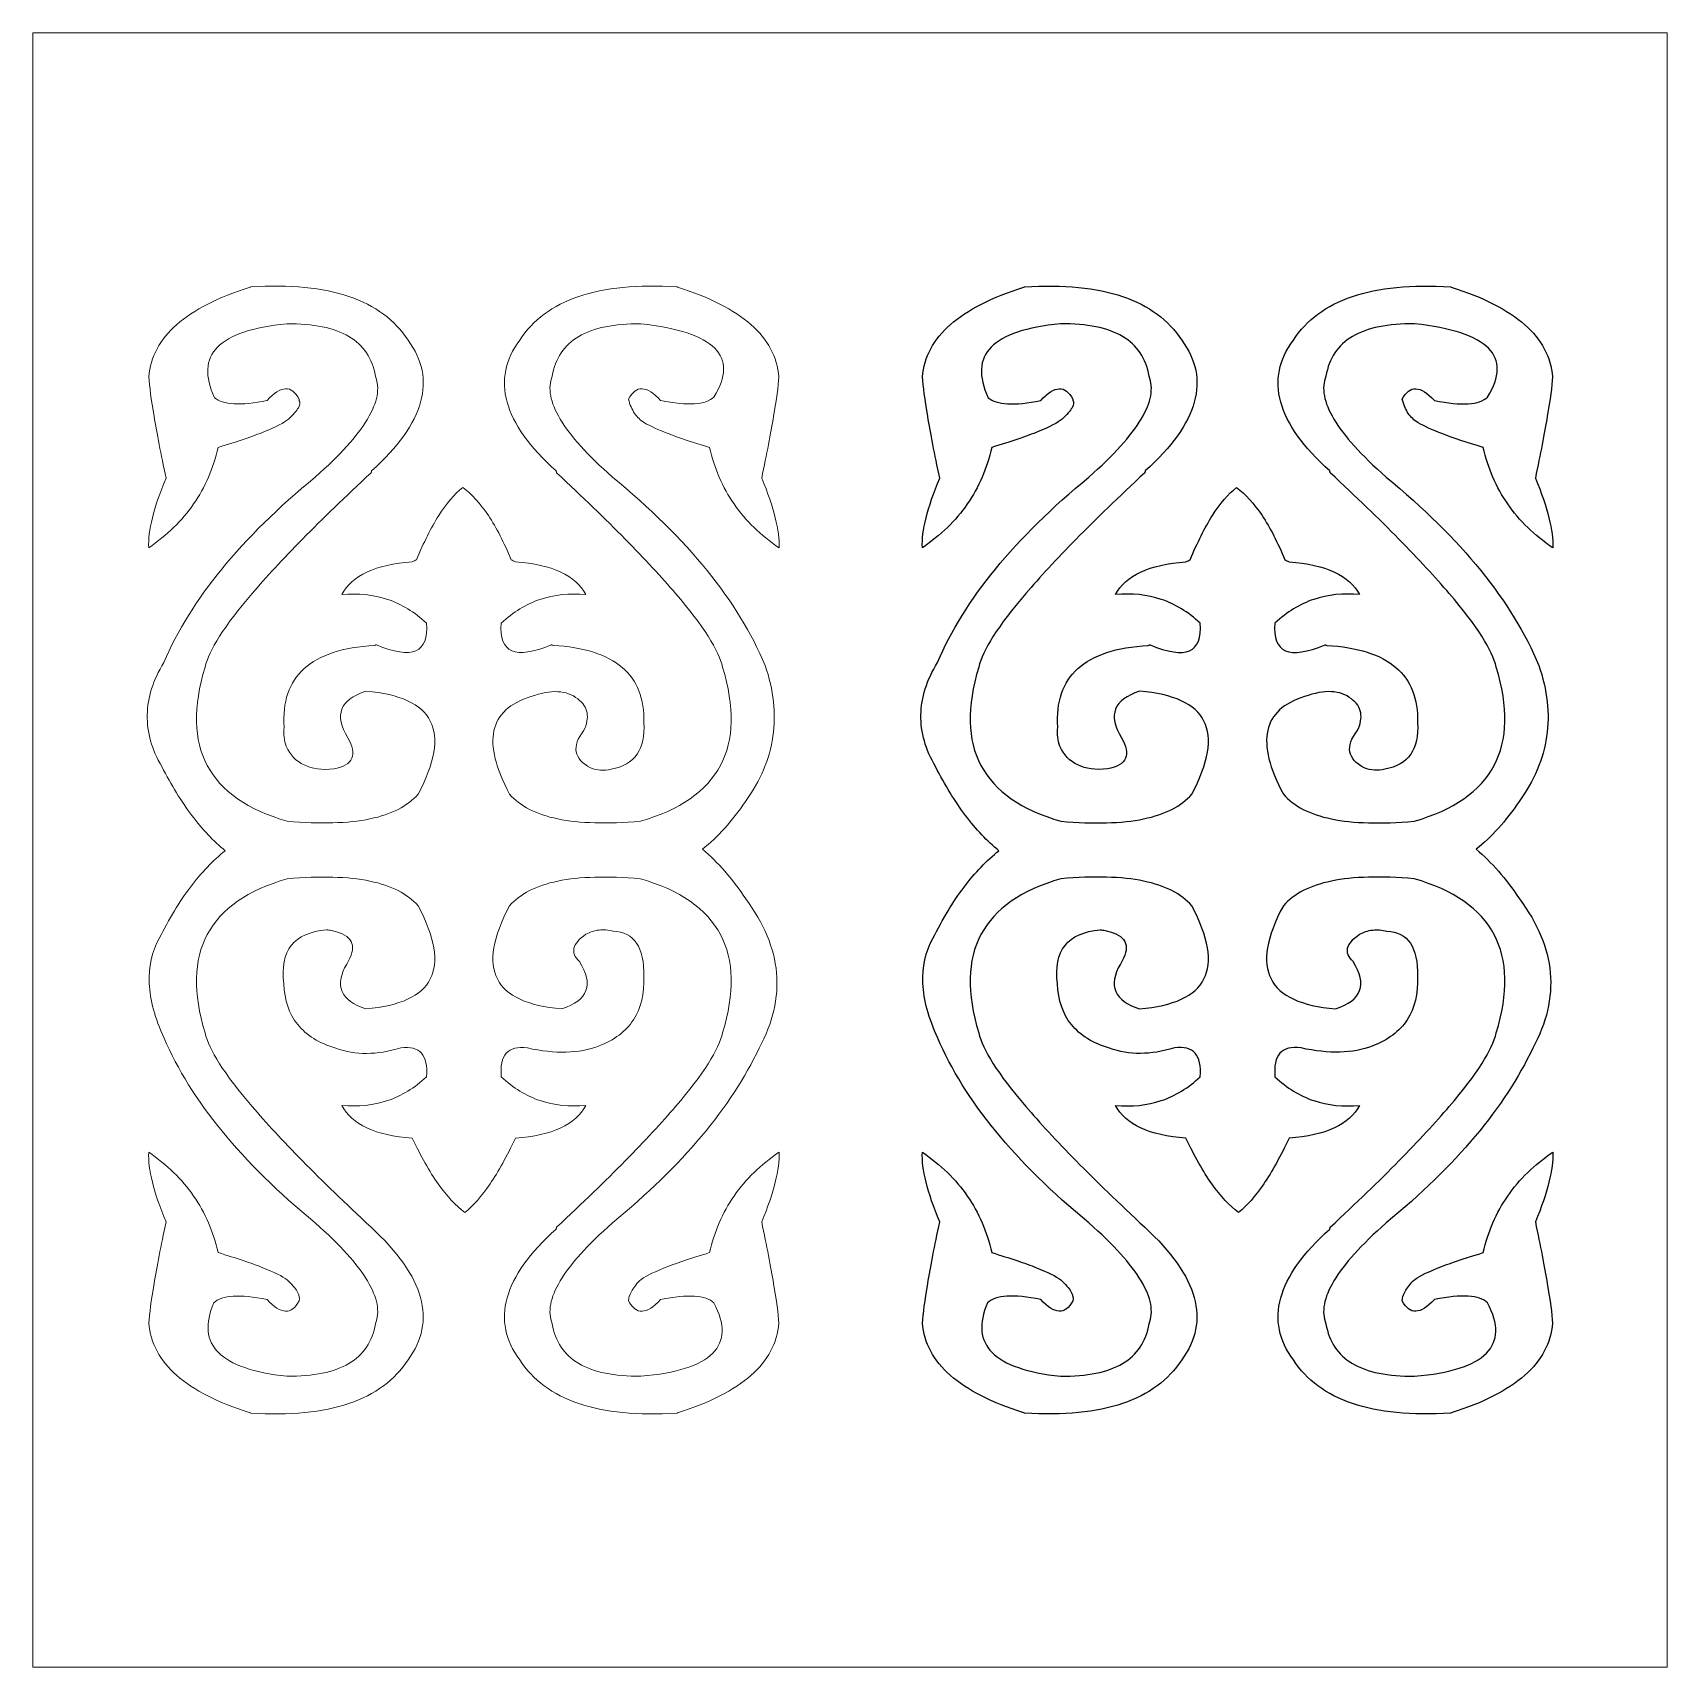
# Model space of a CAD drawing. Header units: centimetres. Extents: x -6 to 6, y -6 to 6.
import ezdxf

# ---------------------------------------------------------------- set-up
doc = ezdxf.new("R2010")
doc.units = ezdxf.units.CM
doc.header["$MEASUREMENT"] = 0
doc.layers.add('layer 1', color=7, linetype='Continuous')

msp = doc.modelspace()

# ---------------------------------------------------------------- linework, layer by layer
at = {"layer": 'layer 1', "color": 250, "lineweight": 9}
msp.add_open_spline([(-6, 6), (-6, 6), (6, 6), (6, 6), (6, 6), (6, 6), (6, -6), (6, -6), (6, -6), (6, -6), (-6, -6), (-6, -6), (-6, -6), (-6, -6), (-6, 6), (-6, 6)], degree=3, knots=[0, 0, 0, 0, 0.2, 0.2, 0.2, 0.2, 0.4, 0.4, 0.4, 0.4, 0.6, 0.6, 0.6, 0.6, 1, 1, 1, 1], dxfattribs=at)
at = {"layer": 'layer 1', "color": 177, "lineweight": 9}
msp.add_open_spline([(-2.84274, 2.66171), (-2.90384, 2.61227), (-2.96262, 2.5433), (-3.0191, 2.45479), (-3.0191, 2.45479), (-3.07557, 2.36627), (-3.12971, 2.25823), (-3.18154, 2.13063), (-3.18154, 2.13063), (-3.18684, 2.12815), (-3.19214, 2.12566), (-3.19743, 2.12319), (-3.19743, 2.12319), (-3.20274, 2.12069), (-3.20805, 2.11822), (-3.21334, 2.11573), (-3.21334, 2.11573), (-3.34881, 2.10579), (-3.4597, 2.08073), (-3.54606, 2.04053), (-3.54606, 2.04053), (-3.63243, 2.00036), (-3.69423, 1.94505), (-3.73148, 1.87463), (-3.73148, 1.87463), (-3.61088, 1.88623), (-3.49876, 1.87463), (-3.39511, 1.83984), (-3.39511, 1.83984), (-3.29145, 1.80503), (-3.19626, 1.74704), (-3.10954, 1.66585), (-3.10954, 1.66585), (-3.10954, 1.66585), (-3.10954, 1.66585), (-3.10954, 1.66585), (-3.10954, 1.66585), (-3.10954, 1.66585), (-3.10954, 1.66585), (-3.10954, 1.66585), (-3.10954, 1.66585), (-3.09968, 1.55704), (-3.12537, 1.48937), (-3.18662, 1.46286), (-3.18662, 1.46286), (-3.24787, 1.43635), (-3.34467, 1.45098), (-3.47705, 1.50677), (-3.47705, 1.50677), (-3.47915, 1.50601), (-3.48125, 1.50527), (-3.48333, 1.50451), (-3.48333, 1.50451), (-3.48543, 1.50376), (-3.48753, 1.503), (-3.48963, 1.50225), (-3.48963, 1.50225), (-3.72388, 1.48842), (-3.89639, 1.43151), (-4.00719, 1.33152), (-4.00719, 1.33152), (-4.11797, 1.23152), (-4.16703, 1.08844), (-4.15435, 0.90227), (-4.15435, 0.90227), (-4.15693, 0.87563), (-4.15695, 0.85058), (-4.1544, 0.82712), (-4.1544, 0.82712), (-4.15185, 0.80366), (-4.14675, 0.78178), (-4.13908, 0.76147), (-4.13908, 0.76147), (-4.10979, 0.69781), (-4.06607, 0.65209), (-4.0079, 0.6243), (-4.0079, 0.6243), (-3.94974, 0.59651), (-3.87715, 0.58667), (-3.79011, 0.59475), (-3.79011, 0.59475), (-3.71834, 0.6088), (-3.67384, 0.63494), (-3.65664, 0.67316), (-3.65664, 0.67316), (-3.63943, 0.71139), (-3.6495, 0.7617), (-3.68686, 0.8241), (-3.68686, 0.8241), (-3.73768, 0.90735), (-3.75207, 0.9774), (-3.73007, 1.0343), (-3.73007, 1.0343), (-3.70806, 1.09118), (-3.64963, 1.13489), (-3.55478, 1.16543), (-3.55478, 1.16543), (-3.55478, 1.16543), (-3.55478, 1.16543), (-3.55478, 1.16543), (-3.55478, 1.16543), (-3.55478, 1.16543), (-3.55478, 1.16543), (-3.55478, 1.16543), (-3.55478, 1.16543), (-3.30287, 1.14555), (-3.14493, 1.0726), (-3.08099, 0.94659), (-3.08099, 0.94659), (-3.01704, 0.82057), (-3.0471, 0.6415), (-3.17114, 0.40937), (-3.17114, 0.40937), (-3.24704, 0.3218), (-3.36496, 0.2615), (-3.52489, 0.22843), (-3.52489, 0.22843), (-3.68485, 0.19537), (-3.88681, 0.18955), (-4.13079, 0.21099), (-4.13079, 0.21099), (-4.13079, 0.21099), (-4.13079, 0.21099), (-4.13079, 0.21099), (-4.13079, 0.21099), (-4.13079, 0.21099), (-4.13079, 0.21099), (-4.13079, 0.21099), (-4.13079, 0.21099), (-4.42188, 0.29495), (-4.61772, 0.43125), (-4.7183, 0.61988), (-4.7183, 0.61988), (-4.81887, 0.80853), (-4.82421, 1.0495), (-4.73426, 1.34282), (-4.73426, 1.34282), (-4.70758, 1.46486), (-4.59271, 1.64475), (-4.38965, 1.88252), (-4.38965, 1.88252), (-4.1866, 2.12029), (-3.89535, 2.41592), (-3.51592, 2.76941), (-3.51592, 2.76941), (-3.51526, 2.77162), (-3.51461, 2.77382), (-3.51394, 2.77602), (-3.51394, 2.77602), (-3.51329, 2.77821), (-3.51262, 2.78042), (-3.51196, 2.78261), (-3.51196, 2.78261), (-3.31671, 2.95939), (-3.19682, 3.12783), (-3.1523, 3.28797), (-3.1523, 3.28797), (-3.10775, 3.4481), (-3.13858, 3.59991), (-3.24476, 3.74341), (-3.24476, 3.74341), (-3.34118, 3.89155), (-3.4856, 3.99823), (-3.67804, 4.06345), (-3.67804, 4.06345), (-3.87047, 4.1287), (-4.11091, 4.15247), (-4.39936, 4.13479), (-4.39936, 4.13479), (-4.39997, 4.13425), (-4.4006, 4.1337), (-4.40121, 4.13316), (-4.40121, 4.13316), (-4.40183, 4.13262), (-4.40246, 4.13207), (-4.40307, 4.13153), (-4.40307, 4.13153), (-4.63874, 4.05806), (-4.81864, 3.96652), (-4.94274, 3.85693), (-4.94274, 3.85693), (-5.06685, 3.74735), (-5.13518, 3.61971), (-5.14773, 3.47402), (-5.14773, 3.47402), (-5.14284, 3.40431), (-5.12985, 3.30741), (-5.10878, 3.18335), (-5.10878, 3.18335), (-5.0877, 3.05929), (-5.05854, 2.90806), (-5.02129, 2.72965), (-5.02129, 2.72965), (-5.02129, 2.72965), (-5.02129, 2.72965), (-5.02129, 2.72965), (-5.02129, 2.72965), (-5.02129, 2.72965), (-5.02129, 2.72965), (-5.02129, 2.72965), (-5.02129, 2.72965), (-5.06679, 2.62084), (-5.10013, 2.5239), (-5.12134, 2.43885), (-5.12134, 2.43885), (-5.14254, 2.35378), (-5.1516, 2.2806), (-5.14851, 2.21928), (-5.14851, 2.21928), (-5.01378, 2.31042), (-4.90395, 2.41737), (-4.81899, 2.54013), (-4.81899, 2.54013), (-4.73403, 2.66288), (-4.67395, 2.80145), (-4.63877, 2.95583), (-4.63877, 2.95583), (-4.49725, 2.99834), (-4.38353, 3.0369), (-4.2976, 3.07152), (-4.2976, 3.07152), (-4.21168, 3.10615), (-4.15355, 3.13683), (-4.12321, 3.16358), (-4.12321, 3.16358), (-4.08726, 3.19569), (-4.06275, 3.22331), (-4.04974, 3.24645), (-4.04974, 3.24645), (-4.03671, 3.26958), (-4.03515, 3.28823), (-4.04507, 3.30238), (-4.04507, 3.30238), (-4.04478, 3.30342), (-4.04452, 3.30445), (-4.04427, 3.30548), (-4.04427, 3.30548), (-4.04403, 3.30651), (-4.0438, 3.30753), (-4.04358, 3.30854), (-4.04358, 3.30854), (-4.07118, 3.36164), (-4.10465, 3.38742), (-4.14401, 3.38589), (-4.14401, 3.38589), (-4.18335, 3.38435), (-4.22858, 3.35551), (-4.27968, 3.29934), (-4.27968, 3.29934), (-4.37723, 3.27966), (-4.4581, 3.2716), (-4.52233, 3.27514), (-4.52233, 3.27514), (-4.58654, 3.27867), (-4.6341, 3.29383), (-4.66499, 3.32058), (-4.66499, 3.32058), (-4.73885, 3.47745), (-4.73158, 3.60109), (-4.64314, 3.6915), (-4.64314, 3.6915), (-4.55468, 3.78191), (-4.38509, 3.83909), (-4.13432, 3.86305), (-4.13432, 3.86305), (-3.93908, 3.86498), (-3.78728, 3.8339), (-3.67892, 3.76983), (-3.67892, 3.76983), (-3.57054, 3.70576), (-3.50561, 3.60869), (-3.48412, 3.47862), (-3.48412, 3.47862), (-3.44908, 3.39218), (-3.46834, 3.28724), (-3.54191, 3.16381), (-3.54191, 3.16381), (-3.6155, 3.04039), (-3.74339, 2.89847), (-3.92559, 2.73806), (-3.92559, 2.73806), (-4.1977, 2.51445), (-4.42642, 2.28919), (-4.61176, 2.06225), (-4.61176, 2.06225), (-4.79709, 1.83531), (-4.93905, 1.60671), (-5.03761, 1.37644), (-5.03761, 1.37644), (-5.1162, 1.24709), (-5.15666, 1.11871), (-5.15904, 0.9913), (-5.15904, 0.9913), (-5.1614, 0.86388), (-5.12566, 0.73744), (-5.05182, 0.61196), (-5.05182, 0.61196), (-4.98254, 0.47642), (-4.90915, 0.35719), (-4.83163, 0.25427), (-4.83163, 0.25427), (-4.7541, 0.15136), (-4.67243, 0.06477), (-4.58665, -0.00552), (-4.58665, -0.00552), (-4.67639, -0.07613), (-4.76161, -0.16518), (-4.84232, -0.27264), (-4.84232, -0.27264), (-4.92303, -0.38011), (-4.9992, -0.50602), (-5.07087, -0.65034), (-5.07087, -0.65034), (-5.12589, -0.74788), (-5.15049, -0.8575), (-5.14466, -0.97918), (-5.14466, -0.97918), (-5.13884, -1.10088), (-5.10257, -1.23463), (-5.03589, -1.38047), (-5.03589, -1.38047), (-4.9371, -1.61005), (-4.79519, -1.83797), (-4.61013, -2.06424), (-4.61013, -2.06424), (-4.42509, -2.2905), (-4.1969, -2.51511), (-3.92559, -2.73806), (-3.92559, -2.73806), (-3.74339, -2.89847), (-3.6155, -3.04039), (-3.54191, -3.16382), (-3.54191, -3.16382), (-3.46834, -3.28723), (-3.44908, -3.39217), (-3.48412, -3.47862), (-3.48412, -3.47862), (-3.50561, -3.60868), (-3.57054, -3.70576), (-3.67892, -3.76984), (-3.67892, -3.76984), (-3.78728, -3.83391), (-3.93908, -3.86497), (-4.13432, -3.86304), (-4.13432, -3.86304), (-4.37965, -3.83691), (-4.54696, -3.77903), (-4.63628, -3.68942), (-4.63628, -3.68942), (-4.72559, -3.5998), (-4.7369, -3.47845), (-4.6702, -3.32536), (-4.6702, -3.32536), (-4.6404, -3.29644), (-4.59296, -3.27981), (-4.52787, -3.27547), (-4.52787, -3.27547), (-4.46279, -3.27113), (-4.38006, -3.2791), (-4.27968, -3.29935), (-4.27968, -3.29935), (-4.22894, -3.35512), (-4.18398, -3.38396), (-4.14483, -3.38586), (-4.14483, -3.38586), (-4.10567, -3.38775), (-4.07231, -3.36271), (-4.04474, -3.31073), (-4.04474, -3.31073), (-4.03902, -3.29069), (-4.04351, -3.26774), (-4.05821, -3.24188), (-4.05821, -3.24188), (-4.07292, -3.21602), (-4.09785, -3.18724), (-4.13299, -3.15555), (-4.13299, -3.15555), (-4.16704, -3.12939), (-4.2262, -3.09966), (-4.31051, -3.06638), (-4.31051, -3.06638), (-4.39481, -3.03309), (-4.50422, -2.99623), (-4.63877, -2.95582), (-4.63877, -2.95582), (-4.67395, -2.80145), (-4.73403, -2.66288), (-4.81899, -2.54013), (-4.81899, -2.54013), (-4.90395, -2.41736), (-5.01378, -2.31042), (-5.14851, -2.21929), (-5.14851, -2.21929), (-5.1516, -2.28059), (-5.14254, -2.35378), (-5.12134, -2.43884), (-5.12134, -2.43884), (-5.10013, -2.5239), (-5.06679, -2.62083), (-5.02129, -2.72964), (-5.02129, -2.72964), (-5.02129, -2.72964), (-5.02129, -2.72964), (-5.02129, -2.72964), (-5.02129, -2.72964), (-5.02129, -2.72964), (-5.02129, -2.72964), (-5.02129, -2.72964), (-5.02129, -2.72964), (-5.05854, -2.90805), (-5.0877, -3.05928), (-5.10878, -3.18334), (-5.10878, -3.18334), (-5.12985, -3.30741), (-5.14284, -3.4043), (-5.14773, -3.47401), (-5.14773, -3.47401), (-5.13518, -3.6197), (-5.06685, -3.74734), (-4.94274, -3.85694), (-4.94274, -3.85694), (-4.81864, -3.96652), (-4.63874, -4.05805), (-4.40307, -4.13153), (-4.40307, -4.13153), (-4.40246, -4.13207), (-4.40183, -4.13262), (-4.40121, -4.13315), (-4.40121, -4.13315), (-4.4006, -4.1337), (-4.39997, -4.13425), (-4.39936, -4.13479), (-4.39936, -4.13479), (-4.11091, -4.15246), (-3.87047, -4.12869), (-3.67804, -4.06346), (-3.67804, -4.06346), (-3.4856, -3.99823), (-3.34118, -3.89155), (-3.24476, -3.74342), (-3.24476, -3.74342), (-3.13858, -3.59991), (-3.10809, -3.44699), (-3.15328, -3.28466), (-3.15328, -3.28466), (-3.19848, -3.12232), (-3.31935, -2.95058), (-3.51592, -2.76941), (-3.51592, -2.76941), (-3.89535, -2.41591), (-4.1866, -2.12028), (-4.38965, -1.88252), (-4.38965, -1.88252), (-4.59271, -1.64476), (-4.70758, -1.46487), (-4.73426, -1.34282), (-4.73426, -1.34282), (-4.82421, -1.0495), (-4.81887, -0.80852), (-4.7183, -0.61987), (-4.7183, -0.61987), (-4.61772, -0.43124), (-4.42188, -0.29494), (-4.13079, -0.21099), (-4.13079, -0.21099), (-4.13079, -0.21099), (-4.13079, -0.21099), (-4.13079, -0.21099), (-4.13079, -0.21099), (-4.13079, -0.21099), (-4.13079, -0.21099), (-4.13079, -0.21099), (-4.13079, -0.21099), (-3.88681, -0.18955), (-3.68485, -0.19536), (-3.52489, -0.22842), (-3.52489, -0.22842), (-3.36496, -0.26149), (-3.24704, -0.32181), (-3.17114, -0.40937), (-3.17114, -0.40937), (-3.0471, -0.6415), (-3.01704, -0.82058), (-3.08099, -0.94659), (-3.08099, -0.94659), (-3.14493, -1.0726), (-3.30287, -1.14554), (-3.55478, -1.16543), (-3.55478, -1.16543), (-3.55478, -1.16543), (-3.55478, -1.16543), (-3.55478, -1.16543), (-3.55478, -1.16543), (-3.55478, -1.16543), (-3.55478, -1.16543), (-3.55478, -1.16543), (-3.55478, -1.16543), (-3.64718, -1.13568), (-3.70501, -1.09343), (-3.72829, -1.03869), (-3.72829, -1.03869), (-3.75157, -0.98393), (-3.74029, -0.91668), (-3.69445, -0.83691), (-3.69445, -0.83691), (-3.65673, -0.77544), (-3.64425, -0.72502), (-3.65698, -0.68565), (-3.65698, -0.68565), (-3.66971, -0.64628), (-3.70766, -0.61797), (-3.77084, -0.60072), (-3.77084, -0.60072), (-3.78264, -0.59656), (-3.7946, -0.59328), (-3.8067, -0.5909), (-3.8067, -0.5909), (-3.8188, -0.5885), (-3.83105, -0.587), (-3.84346, -0.58636), (-3.84346, -0.58636), (-3.96329, -0.59641), (-4.04924, -0.6344), (-4.10133, -0.70033), (-4.10133, -0.70033), (-4.15341, -0.76627), (-4.1716, -0.86013), (-4.15593, -0.98195), (-4.15593, -0.98195), (-4.15205, -1.1027), (-4.11825, -1.20258), (-4.05452, -1.28157), (-4.05452, -1.28157), (-3.9908, -1.36055), (-3.89714, -1.41865), (-3.77357, -1.45585), (-3.77357, -1.45585), (-3.70242, -1.48136), (-3.62724, -1.49387), (-3.54804, -1.4934), (-3.54804, -1.4934), (-3.46885, -1.49292), (-3.38562, -1.47944), (-3.29837, -1.45299), (-3.29837, -1.45299), (-3.22814, -1.44361), (-3.1773, -1.45668), (-3.14582, -1.49215), (-3.14582, -1.49215), (-3.11435, -1.52762), (-3.10225, -1.58552), (-3.10954, -1.66585), (-3.10954, -1.66585), (-3.19626, -1.74704), (-3.29145, -1.80503), (-3.39511, -1.83983), (-3.39511, -1.83983), (-3.49876, -1.87463), (-3.61088, -1.88622), (-3.73148, -1.87463), (-3.73148, -1.87463), (-3.73148, -1.87463), (-3.73148, -1.87463), (-3.73148, -1.87463), (-3.73148, -1.87463), (-3.73148, -1.87463), (-3.73148, -1.87463), (-3.73148, -1.87463), (-3.73148, -1.87463), (-3.69423, -1.94505), (-3.63243, -2.00035), (-3.54606, -2.04054), (-3.54606, -2.04054), (-3.4597, -2.08072), (-3.34881, -2.10578), (-3.21334, -2.11572), (-3.21334, -2.11572), (-3.15092, -2.24828), (-3.0875, -2.36006), (-3.02311, -2.45106), (-3.02311, -2.45106), (-2.9587, -2.54206), (-2.89333, -2.61228), (-2.82696, -2.6617), (-2.82696, -2.6617), (-2.76585, -2.61228), (-2.70442, -2.54206), (-2.64265, -2.45106), (-2.64265, -2.45106), (-2.58089, -2.36006), (-2.51879, -2.24828), (-2.45635, -2.11572), (-2.45635, -2.11572), (-2.3209, -2.10578), (-2.20999, -2.08072), (-2.12363, -2.04054), (-2.12363, -2.04054), (-2.03728, -2.00035), (-1.97548, -1.94505), (-1.93822, -1.87463), (-1.93822, -1.87463), (-2.05881, -1.88622), (-2.17093, -1.87463), (-2.27459, -1.83983), (-2.27459, -1.83983), (-2.37825, -1.80503), (-2.47343, -1.74704), (-2.56017, -1.66585), (-2.56017, -1.66585), (-2.56748, -1.58501), (-2.5552, -1.52689), (-2.52327, -1.49147), (-2.52327, -1.49147), (-2.49135, -1.45605), (-2.4398, -1.44335), (-2.36864, -1.45336), (-2.36864, -1.45336), (-2.26543, -1.476), (-2.17029, -1.48613), (-2.08321, -1.48375), (-2.08321, -1.48375), (-1.99611, -1.48136), (-1.91708, -1.46647), (-1.84612, -1.43904), (-1.84612, -1.43904), (-1.73054, -1.39588), (-1.64507, -1.33169), (-1.58971, -1.24647), (-1.58971, -1.24647), (-1.53437, -1.16128), (-1.50912, -1.05505), (-1.51398, -0.92781), (-1.51398, -0.92781), (-1.5113, -0.82129), (-1.52868, -0.74036), (-1.56615, -0.68504), (-1.56615, -0.68504), (-1.6036, -0.62972), (-1.66113, -0.6), (-1.73875, -0.59589), (-1.73875, -0.59589), (-1.77447, -0.58661), (-1.80908, -0.58388), (-1.84257, -0.58772), (-1.84257, -0.58772), (-1.87606, -0.59155), (-1.90844, -0.60196), (-1.93969, -0.61894), (-1.93969, -0.61894), (-1.98981, -0.65409), (-2.01876, -0.68829), (-2.02656, -0.7215), (-2.02656, -0.7215), (-2.03436, -0.75471), (-2.021, -0.78695), (-1.98648, -0.81821), (-1.98648, -0.81821), (-1.93333, -0.90305), (-1.91746, -0.97441), (-1.93887, -1.03228), (-1.93887, -1.03228), (-1.96027, -1.09016), (-2.01895, -1.13453), (-2.11491, -1.16543), (-2.11491, -1.16543), (-2.36683, -1.14554), (-2.52477, -1.0726), (-2.58871, -0.94659), (-2.58871, -0.94659), (-2.65265, -0.82058), (-2.62259, -0.6415), (-2.49855, -0.40937), (-2.49855, -0.40937), (-2.42265, -0.32181), (-2.30474, -0.26149), (-2.1448, -0.22842), (-2.1448, -0.22842), (-1.98485, -0.19536), (-1.78289, -0.18955), (-1.53891, -0.21099), (-1.53891, -0.21099), (-1.24781, -0.29494), (-1.05198, -0.43124), (-0.9514, -0.61987), (-0.9514, -0.61987), (-0.85082, -0.80852), (-0.8455, -1.0495), (-0.93543, -1.34282), (-0.93543, -1.34282), (-0.96211, -1.46487), (-1.07698, -1.64476), (-1.28004, -1.88252), (-1.28004, -1.88252), (-1.48309, -2.12028), (-1.77434, -2.41591), (-2.15378, -2.76941), (-2.15378, -2.76941), (-2.15443, -2.77161), (-2.1551, -2.77381), (-2.15575, -2.77602), (-2.15575, -2.77602), (-2.15642, -2.77821), (-2.15707, -2.78041), (-2.15773, -2.78262), (-2.15773, -2.78262), (-2.35298, -2.95938), (-2.47287, -3.12783), (-2.51741, -3.28796), (-2.51741, -3.28796), (-2.56194, -3.44809), (-2.53111, -3.59991), (-2.42493, -3.74342), (-2.42493, -3.74342), (-2.32851, -3.89155), (-2.18409, -3.99823), (-1.99165, -4.06346), (-1.99165, -4.06346), (-1.79922, -4.12869), (-1.55878, -4.15246), (-1.27035, -4.13479), (-1.27035, -4.13479), (-1.26972, -4.13425), (-1.2691, -4.1337), (-1.26848, -4.13315), (-1.26848, -4.13315), (-1.26786, -4.13262), (-1.26724, -4.13207), (-1.26662, -4.13153), (-1.26662, -4.13153), (-1.03095, -4.05805), (-0.85107, -3.96652), (-0.72696, -3.85694), (-0.72696, -3.85694), (-0.60285, -3.74734), (-0.53452, -3.6197), (-0.52196, -3.47401), (-0.52196, -3.47401), (-0.52686, -3.4043), (-0.53984, -3.30741), (-0.56091, -3.18334), (-0.56091, -3.18334), (-0.58199, -3.05928), (-0.61115, -2.90805), (-0.6484, -2.72964), (-0.6484, -2.72964), (-0.6484, -2.72964), (-0.6484, -2.72964), (-0.6484, -2.72964), (-0.6484, -2.72964), (-0.6484, -2.72964), (-0.6484, -2.72964), (-0.6484, -2.72964), (-0.6484, -2.72964), (-0.6029, -2.62083), (-0.56956, -2.5239), (-0.54836, -2.43884), (-0.54836, -2.43884), (-0.52715, -2.35378), (-0.51809, -2.28059), (-0.52119, -2.21929), (-0.52119, -2.21929), (-0.65591, -2.31042), (-0.76576, -2.41736), (-0.85071, -2.54013), (-0.85071, -2.54013), (-0.93566, -2.66288), (-0.99574, -2.80145), (-1.03094, -2.95582), (-1.03094, -2.95582), (-1.17125, -2.99797), (-1.28424, -3.03624), (-1.3699, -3.07064), (-1.3699, -3.07064), (-1.45558, -3.10503), (-1.51391, -3.13556), (-1.54492, -3.16221), (-1.54492, -3.16221), (-1.57162, -3.19076), (-1.59173, -3.21722), (-1.60527, -3.24162), (-1.60527, -3.24162), (-1.6188, -3.266), (-1.62574, -3.2883), (-1.62611, -3.30853), (-1.62611, -3.30853), (-1.62611, -3.30853), (-1.62611, -3.30853), (-1.62611, -3.30853), (-1.62611, -3.30853), (-1.62611, -3.30853), (-1.62611, -3.30853), (-1.62611, -3.30853), (-1.62611, -3.30853), (-1.59851, -3.36164), (-1.56504, -3.38742), (-1.5257, -3.38589), (-1.5257, -3.38589), (-1.48634, -3.38436), (-1.44111, -3.35551), (-1.39001, -3.29935), (-1.39001, -3.29935), (-1.28963, -3.2791), (-1.2069, -3.27113), (-1.14182, -3.27547), (-1.14182, -3.27547), (-1.07673, -3.27981), (-1.02929, -3.29644), (-0.99949, -3.32536), (-0.99949, -3.32536), (-0.91594, -3.48214), (-0.91883, -3.60533), (-1.00814, -3.69495), (-1.00814, -3.69495), (-1.09746, -3.78456), (-1.2732, -3.8406), (-1.53537, -3.86304), (-1.53537, -3.86304), (-1.73061, -3.86497), (-1.88242, -3.83391), (-1.99079, -3.76984), (-1.99079, -3.76984), (-2.09915, -3.70576), (-2.16408, -3.60868), (-2.18559, -3.47862), (-2.18559, -3.47862), (-2.22063, -3.39217), (-2.20135, -3.28723), (-2.12778, -3.16382), (-2.12778, -3.16382), (-2.0542, -3.04039), (-1.9263, -2.89847), (-1.7441, -2.73806), (-1.7441, -2.73806), (-1.48749, -2.52719), (-1.26946, -2.31484), (-1.09002, -2.101), (-1.09002, -2.101), (-0.91057, -1.88716), (-0.76972, -1.67183), (-0.66744, -1.45503), (-0.66744, -1.45503), (-0.56573, -1.26927), (-0.523, -1.08507), (-0.53928, -0.90244), (-0.53928, -0.90244), (-0.55555, -0.7198), (-0.63082, -0.53875), (-0.76509, -0.35927), (-0.76509, -0.35927), (-0.81449, -0.2846), (-0.86569, -0.21687), (-0.91868, -0.15606), (-0.91868, -0.15606), (-0.97168, -0.09527), (-1.02646, -0.04141), (-1.08306, 0.00553), (-1.08306, 0.00553), (-1.02696, 0.04967), (-0.97263, 0.10101), (-0.92005, 0.15953), (-0.92005, 0.15953), (-0.8675, 0.21807), (-0.81669, 0.28382), (-0.76766, 0.35676), (-0.76766, 0.35676), (-0.65689, 0.50815), (-0.58949, 0.66707), (-0.56541, 0.83354), (-0.56541, 0.83354), (-0.54134, 1), (-0.56063, 1.174), (-0.62325, 1.35554), (-0.62325, 1.35554), (-0.72065, 1.5894), (-0.86275, 1.82153), (-1.04956, 2.05196), (-1.04956, 2.05196), (-1.23638, 2.28237), (-1.46789, 2.51108), (-1.7441, 2.73806), (-1.7441, 2.73806), (-1.9263, 2.89847), (-2.0542, 3.04039), (-2.12778, 3.16381), (-2.12778, 3.16381), (-2.20135, 3.28724), (-2.22063, 3.39218), (-2.18559, 3.47862), (-2.18559, 3.47862), (-2.16408, 3.60869), (-2.09915, 3.70576), (-1.99079, 3.76983), (-1.99079, 3.76983), (-1.88242, 3.8339), (-1.73061, 3.86498), (-1.53537, 3.86305), (-1.53537, 3.86305), (-1.53537, 3.86305), (-1.53537, 3.86305), (-1.53537, 3.86305), (-1.53537, 3.86305), (-1.53537, 3.86305), (-1.53537, 3.86305), (-1.53537, 3.86305), (-1.53537, 3.86305), (-1.26341, 3.83355), (-1.08277, 3.77401), (-0.99346, 3.68439), (-0.99346, 3.68439), (-0.90414, 3.59478), (-0.90616, 3.4751), (-0.99949, 3.32536), (-0.99949, 3.32536), (-0.99949, 3.32536), (-0.99949, 3.32536), (-0.99949, 3.32536), (-0.99949, 3.32536), (-0.99949, 3.32536), (-0.99949, 3.32536), (-0.99949, 3.32536), (-0.99949, 3.32536), (-1.02929, 3.29645), (-1.07673, 3.27981), (-1.14182, 3.27548), (-1.14182, 3.27548), (-1.2069, 3.27113), (-1.28963, 3.2791), (-1.39001, 3.29934), (-1.39001, 3.29934), (-1.44111, 3.35551), (-1.48634, 3.38435), (-1.5257, 3.38589), (-1.5257, 3.38589), (-1.56504, 3.38742), (-1.59851, 3.36164), (-1.62611, 3.30854), (-1.62611, 3.30854), (-1.61595, 3.26836), (-1.60111, 3.23394), (-1.58156, 3.20531), (-1.58156, 3.20531), (-1.56201, 3.17666), (-1.53777, 3.1538), (-1.50882, 3.13669), (-1.50882, 3.13669), (-1.46839, 3.1121), (-1.40837, 3.08475), (-1.32872, 3.0546), (-1.32872, 3.0546), (-1.24907, 3.02446), (-1.1498, 2.99153), (-1.03094, 2.95583), (-1.03094, 2.95583), (-0.99574, 2.80145), (-0.93566, 2.66288), (-0.85071, 2.54013), (-0.85071, 2.54013), (-0.76576, 2.41737), (-0.65591, 2.31042), (-0.52119, 2.21928), (-0.52119, 2.21928), (-0.51809, 2.2806), (-0.52715, 2.35378), (-0.54836, 2.43885), (-0.54836, 2.43885), (-0.56956, 2.5239), (-0.6029, 2.62084), (-0.6484, 2.72965), (-0.6484, 2.72965), (-0.6484, 2.72965), (-0.6484, 2.72965), (-0.6484, 2.72965), (-0.6484, 2.72965), (-0.6484, 2.72965), (-0.6484, 2.72965), (-0.6484, 2.72965), (-0.6484, 2.72965), (-0.61115, 2.90806), (-0.58199, 3.05929), (-0.56091, 3.18335), (-0.56091, 3.18335), (-0.53984, 3.30741), (-0.52686, 3.40431), (-0.52196, 3.47402), (-0.52196, 3.47402), (-0.53452, 3.61971), (-0.60285, 3.74735), (-0.72696, 3.85693), (-0.72696, 3.85693), (-0.85107, 3.96652), (-1.03095, 4.05806), (-1.26662, 4.13153), (-1.26662, 4.13153), (-1.26724, 4.13207), (-1.26786, 4.13262), (-1.26848, 4.13316), (-1.26848, 4.13316), (-1.2691, 4.1337), (-1.26972, 4.13425), (-1.27035, 4.13479), (-1.27035, 4.13479), (-1.55878, 4.15247), (-1.79922, 4.1287), (-1.99165, 4.06345), (-1.99165, 4.06345), (-2.18409, 3.99823), (-2.32851, 3.89155), (-2.42493, 3.74341), (-2.42493, 3.74341), (-2.53111, 3.59991), (-2.56194, 3.4481), (-2.51741, 3.28797), (-2.51741, 3.28797), (-2.47287, 3.12783), (-2.35298, 2.95939), (-2.15773, 2.78261), (-2.15773, 2.78261), (-2.15707, 2.78042), (-2.15642, 2.77821), (-2.15575, 2.77602), (-2.15575, 2.77602), (-2.1551, 2.77382), (-2.15443, 2.77162), (-2.15378, 2.76941), (-2.15378, 2.76941), (-1.77434, 2.41592), (-1.48309, 2.12029), (-1.28004, 1.88252), (-1.28004, 1.88252), (-1.07698, 1.64475), (-0.96211, 1.46486), (-0.93543, 1.34282), (-0.93543, 1.34282), (-0.8455, 1.0495), (-0.85082, 0.80853), (-0.9514, 0.61988), (-0.9514, 0.61988), (-1.05198, 0.43125), (-1.24781, 0.29495), (-1.53891, 0.21099), (-1.53891, 0.21099), (-1.78289, 0.18955), (-1.98485, 0.19537), (-2.1448, 0.22843), (-2.1448, 0.22843), (-2.30474, 0.2615), (-2.42265, 0.3218), (-2.49855, 0.40937), (-2.49855, 0.40937), (-2.60113, 0.60132), (-2.63943, 0.75699), (-2.61346, 0.87638), (-2.61346, 0.87638), (-2.5875, 0.99576), (-2.49727, 1.07887), (-2.34277, 1.1257), (-2.34277, 1.1257), (-2.26885, 1.15276), (-2.20319, 1.16491), (-2.14579, 1.16215), (-2.14579, 1.16215), (-2.08838, 1.1594), (-2.03922, 1.14173), (-1.99831, 1.10915), (-1.99831, 1.10915), (-1.96029, 1.08084), (-1.9377, 1.04713), (-1.93054, 1.00805), (-1.93054, 1.00805), (-1.92339, 0.96896), (-1.93167, 0.92451), (-1.9554, 0.87467), (-1.9554, 0.87467), (-2.00027, 0.81755), (-2.01849, 0.76634), (-2.01005, 0.72104), (-2.01005, 0.72104), (-2.00161, 0.67573), (-1.96651, 0.63635), (-1.90475, 0.60288), (-1.90475, 0.60288), (-1.88061, 0.59373), (-1.85583, 0.58832), (-1.83043, 0.58661), (-1.83043, 0.58661), (-1.80502, 0.58492), (-1.77898, 0.58694), (-1.75231, 0.59268), (-1.75231, 0.59268), (-1.66583, 0.60925), (-1.60271, 0.64609), (-1.56295, 0.70318), (-1.56295, 0.70318), (-1.52318, 0.76026), (-1.50679, 0.83761), (-1.51374, 0.93519), (-1.51374, 0.93519), (-1.5086, 1.11079), (-1.56156, 1.24585), (-1.67261, 1.34037), (-1.67261, 1.34037), (-1.78366, 1.43488), (-1.95281, 1.48884), (-2.18006, 1.50225), (-2.18006, 1.50225), (-2.18216, 1.503), (-2.18426, 1.50376), (-2.18636, 1.50451), (-2.18636, 1.50451), (-2.18846, 1.50527), (-2.19056, 1.50601), (-2.19266, 1.50677), (-2.19266, 1.50677), (-2.32502, 1.45098), (-2.42183, 1.43635), (-2.48308, 1.46286), (-2.48308, 1.46286), (-2.54433, 1.48937), (-2.57002, 1.55704), (-2.56017, 1.66585), (-2.56017, 1.66585), (-2.56017, 1.66585), (-2.56017, 1.66585), (-2.56017, 1.66585), (-2.56017, 1.66585), (-2.56017, 1.66585), (-2.56017, 1.66585), (-2.56017, 1.66585), (-2.56017, 1.66585), (-2.47343, 1.74704), (-2.37825, 1.80503), (-2.27459, 1.83984), (-2.27459, 1.83984), (-2.17093, 1.87463), (-2.05881, 1.88623), (-1.93822, 1.87463), (-1.93822, 1.87463), (-1.97548, 1.94505), (-2.03728, 2.00036), (-2.12363, 2.04053), (-2.12363, 2.04053), (-2.20999, 2.08073), (-2.3209, 2.10579), (-2.45635, 2.11573), (-2.45635, 2.11573), (-2.46166, 2.11822), (-2.46695, 2.12069), (-2.47226, 2.12319), (-2.47226, 2.12319), (-2.47755, 2.12566), (-2.48286, 2.12815), (-2.48816, 2.13063), (-2.48816, 2.13063), (-2.53999, 2.25823), (-2.59545, 2.36627), (-2.65454, 2.45479), (-2.65454, 2.45479), (-2.71364, 2.5433), (-2.77638, 2.61227), (-2.84274, 2.66171)], degree=3, knots=[0, 0, 0, 0, 0.00343643, 0.00343643, 0.00343643, 0.00343643, 0.00687285, 0.00687285, 0.00687285, 0.00687285, 0.01030928, 0.01030928, 0.01030928, 0.01030928, 0.0137457, 0.0137457, 0.0137457, 0.0137457, 0.01718213, 0.01718213, 0.01718213, 0.01718213, 0.02061856, 0.02061856, 0.02061856, 0.02061856, 0.02405498, 0.02405498, 0.02405498, 0.02405498, 0.02749141, 0.02749141, 0.02749141, 0.02749141, 0.03092784, 0.03092784, 0.03092784, 0.03092784, 0.03436426, 0.03436426, 0.03436426, 0.03436426, 0.03780069, 0.03780069, 0.03780069, 0.03780069, 0.04123711, 0.04123711, 0.04123711, 0.04123711, 0.04467354, 0.04467354, 0.04467354, 0.04467354, 0.04810997, 0.04810997, 0.04810997, 0.04810997, 0.05154639, 0.05154639, 0.05154639, 0.05154639, 0.05498282, 0.05498282, 0.05498282, 0.05498282, 0.05841924, 0.05841924, 0.05841924, 0.05841924, 0.06185567, 0.06185567, 0.06185567, 0.06185567, 0.0652921, 0.0652921, 0.0652921, 0.0652921, 0.06872852, 0.06872852, 0.06872852, 0.06872852, 0.07216495, 0.07216495, 0.07216495, 0.07216495, 0.07560137, 0.07560137, 0.07560137, 0.07560137, 0.0790378, 0.0790378, 0.0790378, 0.0790378, 0.08247423, 0.08247423, 0.08247423, 0.08247423, 0.08591065, 0.08591065, 0.08591065, 0.08591065, 0.08934708, 0.08934708, 0.08934708, 0.08934708, 0.09278351, 0.09278351, 0.09278351, 0.09278351, 0.09621993, 0.09621993, 0.09621993, 0.09621993, 0.09965636, 0.09965636, 0.09965636, 0.09965636, 0.10309278, 0.10309278, 0.10309278, 0.10309278, 0.10652921, 0.10652921, 0.10652921, 0.10652921, 0.10996564, 0.10996564, 0.10996564, 0.10996564, 0.11340206, 0.11340206, 0.11340206, 0.11340206, 0.11683849, 0.11683849, 0.11683849, 0.11683849, 0.12027491, 0.12027491, 0.12027491, 0.12027491, 0.12371134, 0.12371134, 0.12371134, 0.12371134, 0.12714777, 0.12714777, 0.12714777, 0.12714777, 0.13058419, 0.13058419, 0.13058419, 0.13058419, 0.13402062, 0.13402062, 0.13402062, 0.13402062, 0.13745704, 0.13745704, 0.13745704, 0.13745704, 0.14089347, 0.14089347, 0.14089347, 0.14089347, 0.1443299, 0.1443299, 0.1443299, 0.1443299, 0.14776632, 0.14776632, 0.14776632, 0.14776632, 0.15120275, 0.15120275, 0.15120275, 0.15120275, 0.15463918, 0.15463918, 0.15463918, 0.15463918, 0.1580756, 0.1580756, 0.1580756, 0.1580756, 0.16151203, 0.16151203, 0.16151203, 0.16151203, 0.16494845, 0.16494845, 0.16494845, 0.16494845, 0.16838488, 0.16838488, 0.16838488, 0.16838488, 0.17182131, 0.17182131, 0.17182131, 0.17182131, 0.17525773, 0.17525773, 0.17525773, 0.17525773, 0.17869416, 0.17869416, 0.17869416, 0.17869416, 0.18213058, 0.18213058, 0.18213058, 0.18213058, 0.18556701, 0.18556701, 0.18556701, 0.18556701, 0.18900344, 0.18900344, 0.18900344, 0.18900344, 0.19243986, 0.19243986, 0.19243986, 0.19243986, 0.19587629, 0.19587629, 0.19587629, 0.19587629, 0.19931271, 0.19931271, 0.19931271, 0.19931271, 0.20274914, 0.20274914, 0.20274914, 0.20274914, 0.20618557, 0.20618557, 0.20618557, 0.20618557, 0.20962199, 0.20962199, 0.20962199, 0.20962199, 0.21305842, 0.21305842, 0.21305842, 0.21305842, 0.21649485, 0.21649485, 0.21649485, 0.21649485, 0.21993127, 0.21993127, 0.21993127, 0.21993127, 0.2233677, 0.2233677, 0.2233677, 0.2233677, 0.22680412, 0.22680412, 0.22680412, 0.22680412, 0.23024055, 0.23024055, 0.23024055, 0.23024055, 0.23367698, 0.23367698, 0.23367698, 0.23367698, 0.2371134, 0.2371134, 0.2371134, 0.2371134, 0.24054983, 0.24054983, 0.24054983, 0.24054983, 0.24398625, 0.24398625, 0.24398625, 0.24398625, 0.24742268, 0.24742268, 0.24742268, 0.24742268, 0.25085911, 0.25085911, 0.25085911, 0.25085911, 0.25429553, 0.25429553, 0.25429553, 0.25429553, 0.25773196, 0.25773196, 0.25773196, 0.25773196, 0.26116838, 0.26116838, 0.26116838, 0.26116838, 0.26460481, 0.26460481, 0.26460481, 0.26460481, 0.26804124, 0.26804124, 0.26804124, 0.26804124, 0.27147766, 0.27147766, 0.27147766, 0.27147766, 0.27491409, 0.27491409, 0.27491409, 0.27491409, 0.27835052, 0.27835052, 0.27835052, 0.27835052, 0.28178694, 0.28178694, 0.28178694, 0.28178694, 0.28522337, 0.28522337, 0.28522337, 0.28522337, 0.28865979, 0.28865979, 0.28865979, 0.28865979, 0.29209622, 0.29209622, 0.29209622, 0.29209622, 0.29553265, 0.29553265, 0.29553265, 0.29553265, 0.29896907, 0.29896907, 0.29896907, 0.29896907, 0.3024055, 0.3024055, 0.3024055, 0.3024055, 0.30584192, 0.30584192, 0.30584192, 0.30584192, 0.30927835, 0.30927835, 0.30927835, 0.30927835, 0.31271478, 0.31271478, 0.31271478, 0.31271478, 0.3161512, 0.3161512, 0.3161512, 0.3161512, 0.31958763, 0.31958763, 0.31958763, 0.31958763, 0.32302405, 0.32302405, 0.32302405, 0.32302405, 0.32646048, 0.32646048, 0.32646048, 0.32646048, 0.32989691, 0.32989691, 0.32989691, 0.32989691, 0.33333333, 0.33333333, 0.33333333, 0.33333333, 0.33676976, 0.33676976, 0.33676976, 0.33676976, 0.34020619, 0.34020619, 0.34020619, 0.34020619, 0.34364261, 0.34364261, 0.34364261, 0.34364261, 0.34707904, 0.34707904, 0.34707904, 0.34707904, 0.35051546, 0.35051546, 0.35051546, 0.35051546, 0.35395189, 0.35395189, 0.35395189, 0.35395189, 0.35738832, 0.35738832, 0.35738832, 0.35738832, 0.36082474, 0.36082474, 0.36082474, 0.36082474, 0.36426117, 0.36426117, 0.36426117, 0.36426117, 0.36769759, 0.36769759, 0.36769759, 0.36769759, 0.37113402, 0.37113402, 0.37113402, 0.37113402, 0.37457045, 0.37457045, 0.37457045, 0.37457045, 0.37800687, 0.37800687, 0.37800687, 0.37800687, 0.3814433, 0.3814433, 0.3814433, 0.3814433, 0.38487973, 0.38487973, 0.38487973, 0.38487973, 0.38831615, 0.38831615, 0.38831615, 0.38831615, 0.39175258, 0.39175258, 0.39175258, 0.39175258, 0.395189, 0.395189, 0.395189, 0.395189, 0.39862543, 0.39862543, 0.39862543, 0.39862543, 0.40206186, 0.40206186, 0.40206186, 0.40206186, 0.40549828, 0.40549828, 0.40549828, 0.40549828, 0.40893471, 0.40893471, 0.40893471, 0.40893471, 0.41237113, 0.41237113, 0.41237113, 0.41237113, 0.41580756, 0.41580756, 0.41580756, 0.41580756, 0.41924399, 0.41924399, 0.41924399, 0.41924399, 0.42268041, 0.42268041, 0.42268041, 0.42268041, 0.42611684, 0.42611684, 0.42611684, 0.42611684, 0.42955326, 0.42955326, 0.42955326, 0.42955326, 0.43298969, 0.43298969, 0.43298969, 0.43298969, 0.43642612, 0.43642612, 0.43642612, 0.43642612, 0.43986254, 0.43986254, 0.43986254, 0.43986254, 0.44329897, 0.44329897, 0.44329897, 0.44329897, 0.4467354, 0.4467354, 0.4467354, 0.4467354, 0.45017182, 0.45017182, 0.45017182, 0.45017182, 0.45360825, 0.45360825, 0.45360825, 0.45360825, 0.45704467, 0.45704467, 0.45704467, 0.45704467, 0.4604811, 0.4604811, 0.4604811, 0.4604811, 0.46391753, 0.46391753, 0.46391753, 0.46391753, 0.46735395, 0.46735395, 0.46735395, 0.46735395, 0.47079038, 0.47079038, 0.47079038, 0.47079038, 0.4742268, 0.4742268, 0.4742268, 0.4742268, 0.47766323, 0.47766323, 0.47766323, 0.47766323, 0.48109966, 0.48109966, 0.48109966, 0.48109966, 0.48453608, 0.48453608, 0.48453608, 0.48453608, 0.48797251, 0.48797251, 0.48797251, 0.48797251, 0.49140893, 0.49140893, 0.49140893, 0.49140893, 0.49484536, 0.49484536, 0.49484536, 0.49484536, 0.49828179, 0.49828179, 0.49828179, 0.49828179, 0.50171821, 0.50171821, 0.50171821, 0.50171821, 0.50515464, 0.50515464, 0.50515464, 0.50515464, 0.50859107, 0.50859107, 0.50859107, 0.50859107, 0.51202749, 0.51202749, 0.51202749, 0.51202749, 0.51546392, 0.51546392, 0.51546392, 0.51546392, 0.51890034, 0.51890034, 0.51890034, 0.51890034, 0.52233677, 0.52233677, 0.52233677, 0.52233677, 0.5257732, 0.5257732, 0.5257732, 0.5257732, 0.52920962, 0.52920962, 0.52920962, 0.52920962, 0.53264605, 0.53264605, 0.53264605, 0.53264605, 0.53608247, 0.53608247, 0.53608247, 0.53608247, 0.5395189, 0.5395189, 0.5395189, 0.5395189, 0.54295533, 0.54295533, 0.54295533, 0.54295533, 0.54639175, 0.54639175, 0.54639175, 0.54639175, 0.54982818, 0.54982818, 0.54982818, 0.54982818, 0.5532646, 0.5532646, 0.5532646, 0.5532646, 0.55670103, 0.55670103, 0.55670103, 0.55670103, 0.56013746, 0.56013746, 0.56013746, 0.56013746, 0.56357388, 0.56357388, 0.56357388, 0.56357388, 0.56701031, 0.56701031, 0.56701031, 0.56701031, 0.57044674, 0.57044674, 0.57044674, 0.57044674, 0.57388316, 0.57388316, 0.57388316, 0.57388316, 0.57731959, 0.57731959, 0.57731959, 0.57731959, 0.58075601, 0.58075601, 0.58075601, 0.58075601, 0.58419244, 0.58419244, 0.58419244, 0.58419244, 0.58762887, 0.58762887, 0.58762887, 0.58762887, 0.59106529, 0.59106529, 0.59106529, 0.59106529, 0.59450172, 0.59450172, 0.59450172, 0.59450172, 0.59793814, 0.59793814, 0.59793814, 0.59793814, 0.60137457, 0.60137457, 0.60137457, 0.60137457, 0.604811, 0.604811, 0.604811, 0.604811, 0.60824742, 0.60824742, 0.60824742, 0.60824742, 0.61168385, 0.61168385, 0.61168385, 0.61168385, 0.61512027, 0.61512027, 0.61512027, 0.61512027, 0.6185567, 0.6185567, 0.6185567, 0.6185567, 0.62199313, 0.62199313, 0.62199313, 0.62199313, 0.62542955, 0.62542955, 0.62542955, 0.62542955, 0.62886598, 0.62886598, 0.62886598, 0.62886598, 0.63230241, 0.63230241, 0.63230241, 0.63230241, 0.63573883, 0.63573883, 0.63573883, 0.63573883, 0.63917526, 0.63917526, 0.63917526, 0.63917526, 0.64261168, 0.64261168, 0.64261168, 0.64261168, 0.64604811, 0.64604811, 0.64604811, 0.64604811, 0.64948454, 0.64948454, 0.64948454, 0.64948454, 0.65292096, 0.65292096, 0.65292096, 0.65292096, 0.65635739, 0.65635739, 0.65635739, 0.65635739, 0.65979381, 0.65979381, 0.65979381, 0.65979381, 0.66323024, 0.66323024, 0.66323024, 0.66323024, 0.66666667, 0.66666667, 0.66666667, 0.66666667, 0.67010309, 0.67010309, 0.67010309, 0.67010309, 0.67353952, 0.67353952, 0.67353952, 0.67353952, 0.67697595, 0.67697595, 0.67697595, 0.67697595, 0.68041237, 0.68041237, 0.68041237, 0.68041237, 0.6838488, 0.6838488, 0.6838488, 0.6838488, 0.68728522, 0.68728522, 0.68728522, 0.68728522, 0.69072165, 0.69072165, 0.69072165, 0.69072165, 0.69415808, 0.69415808, 0.69415808, 0.69415808, 0.6975945, 0.6975945, 0.6975945, 0.6975945, 0.70103093, 0.70103093, 0.70103093, 0.70103093, 0.70446735, 0.70446735, 0.70446735, 0.70446735, 0.70790378, 0.70790378, 0.70790378, 0.70790378, 0.71134021, 0.71134021, 0.71134021, 0.71134021, 0.71477663, 0.71477663, 0.71477663, 0.71477663, 0.71821306, 0.71821306, 0.71821306, 0.71821306, 0.72164948, 0.72164948, 0.72164948, 0.72164948, 0.72508591, 0.72508591, 0.72508591, 0.72508591, 0.72852234, 0.72852234, 0.72852234, 0.72852234, 0.73195876, 0.73195876, 0.73195876, 0.73195876, 0.73539519, 0.73539519, 0.73539519, 0.73539519, 0.73883162, 0.73883162, 0.73883162, 0.73883162, 0.74226804, 0.74226804, 0.74226804, 0.74226804, 0.74570447, 0.74570447, 0.74570447, 0.74570447, 0.74914089, 0.74914089, 0.74914089, 0.74914089, 0.75257732, 0.75257732, 0.75257732, 0.75257732, 0.75601375, 0.75601375, 0.75601375, 0.75601375, 0.75945017, 0.75945017, 0.75945017, 0.75945017, 0.7628866, 0.7628866, 0.7628866, 0.7628866, 0.76632302, 0.76632302, 0.76632302, 0.76632302, 0.76975945, 0.76975945, 0.76975945, 0.76975945, 0.77319588, 0.77319588, 0.77319588, 0.77319588, 0.7766323, 0.7766323, 0.7766323, 0.7766323, 0.78006873, 0.78006873, 0.78006873, 0.78006873, 0.78350515, 0.78350515, 0.78350515, 0.78350515, 0.78694158, 0.78694158, 0.78694158, 0.78694158, 0.79037801, 0.79037801, 0.79037801, 0.79037801, 0.79381443, 0.79381443, 0.79381443, 0.79381443, 0.79725086, 0.79725086, 0.79725086, 0.79725086, 0.80068729, 0.80068729, 0.80068729, 0.80068729, 0.80412371, 0.80412371, 0.80412371, 0.80412371, 0.80756014, 0.80756014, 0.80756014, 0.80756014, 0.81099656, 0.81099656, 0.81099656, 0.81099656, 0.81443299, 0.81443299, 0.81443299, 0.81443299, 0.81786942, 0.81786942, 0.81786942, 0.81786942, 0.82130584, 0.82130584, 0.82130584, 0.82130584, 0.82474227, 0.82474227, 0.82474227, 0.82474227, 0.82817869, 0.82817869, 0.82817869, 0.82817869, 0.83161512, 0.83161512, 0.83161512, 0.83161512, 0.83505155, 0.83505155, 0.83505155, 0.83505155, 0.83848797, 0.83848797, 0.83848797, 0.83848797, 0.8419244, 0.8419244, 0.8419244, 0.8419244, 0.84536082, 0.84536082, 0.84536082, 0.84536082, 0.84879725, 0.84879725, 0.84879725, 0.84879725, 0.85223368, 0.85223368, 0.85223368, 0.85223368, 0.8556701, 0.8556701, 0.8556701, 0.8556701, 0.85910653, 0.85910653, 0.85910653, 0.85910653, 0.86254296, 0.86254296, 0.86254296, 0.86254296, 0.86597938, 0.86597938, 0.86597938, 0.86597938, 0.86941581, 0.86941581, 0.86941581, 0.86941581, 0.87285223, 0.87285223, 0.87285223, 0.87285223, 0.87628866, 0.87628866, 0.87628866, 0.87628866, 0.87972509, 0.87972509, 0.87972509, 0.87972509, 0.88316151, 0.88316151, 0.88316151, 0.88316151, 0.88659794, 0.88659794, 0.88659794, 0.88659794, 0.89003436, 0.89003436, 0.89003436, 0.89003436, 0.89347079, 0.89347079, 0.89347079, 0.89347079, 0.89690722, 0.89690722, 0.89690722, 0.89690722, 0.90034364, 0.90034364, 0.90034364, 0.90034364, 0.90378007, 0.90378007, 0.90378007, 0.90378007, 0.90721649, 0.90721649, 0.90721649, 0.90721649, 0.91065292, 0.91065292, 0.91065292, 0.91065292, 0.91408935, 0.91408935, 0.91408935, 0.91408935, 0.91752577, 0.91752577, 0.91752577, 0.91752577, 0.9209622, 0.9209622, 0.9209622, 0.9209622, 0.92439863, 0.92439863, 0.92439863, 0.92439863, 0.92783505, 0.92783505, 0.92783505, 0.92783505, 0.93127148, 0.93127148, 0.93127148, 0.93127148, 0.9347079, 0.9347079, 0.9347079, 0.9347079, 0.93814433, 0.93814433, 0.93814433, 0.93814433, 0.94158076, 0.94158076, 0.94158076, 0.94158076, 0.94501718, 0.94501718, 0.94501718, 0.94501718, 0.94845361, 0.94845361, 0.94845361, 0.94845361, 0.95189003, 0.95189003, 0.95189003, 0.95189003, 0.95532646, 0.95532646, 0.95532646, 0.95532646, 0.95876289, 0.95876289, 0.95876289, 0.95876289, 0.96219931, 0.96219931, 0.96219931, 0.96219931, 0.96563574, 0.96563574, 0.96563574, 0.96563574, 0.96907216, 0.96907216, 0.96907216, 0.96907216, 0.97250859, 0.97250859, 0.97250859, 0.97250859, 0.97594502, 0.97594502, 0.97594502, 0.97594502, 0.97938144, 0.97938144, 0.97938144, 0.97938144, 0.98281787, 0.98281787, 0.98281787, 0.98281787, 0.9862543, 0.9862543, 0.9862543, 0.9862543, 0.98969072, 0.98969072, 0.98969072, 0.98969072, 0.99312715, 0.99312715, 0.99312715, 0.99312715, 1, 1, 1, 1], dxfattribs=at)
at = {"layer": 'layer 1', "color": 242}
msp.add_open_spline([(2.83699, 2.66171), (2.77589, 2.61227), (2.71711, 2.5433), (2.66063, 2.45479), (2.66063, 2.45479), (2.60416, 2.36627), (2.55002, 2.25823), (2.49819, 2.13063), (2.49819, 2.13063), (2.49289, 2.12815), (2.48759, 2.12566), (2.4823, 2.12319), (2.4823, 2.12319), (2.47699, 2.12069), (2.47168, 2.11822), (2.46639, 2.11573), (2.46639, 2.11573), (2.33092, 2.10579), (2.22003, 2.08073), (2.13367, 2.04053), (2.13367, 2.04053), (2.0473, 2.00036), (1.9855, 1.94505), (1.94825, 1.87463), (1.94825, 1.87463), (2.06885, 1.88623), (2.18097, 1.87463), (2.28462, 1.83984), (2.28462, 1.83984), (2.38828, 1.80503), (2.48347, 1.74704), (2.57019, 1.66585), (2.57019, 1.66585), (2.57019, 1.66585), (2.57019, 1.66585), (2.57019, 1.66585), (2.57019, 1.66585), (2.57019, 1.66585), (2.57019, 1.66585), (2.57019, 1.66585), (2.57019, 1.66585), (2.58005, 1.55704), (2.55436, 1.48937), (2.49311, 1.46286), (2.49311, 1.46286), (2.43186, 1.43635), (2.33506, 1.45098), (2.20268, 1.50677), (2.20268, 1.50677), (2.20058, 1.50601), (2.19848, 1.50527), (2.1964, 1.50451), (2.1964, 1.50451), (2.1943, 1.50376), (2.1922, 1.503), (2.1901, 1.50225), (2.1901, 1.50225), (1.95585, 1.48842), (1.78334, 1.43151), (1.67254, 1.33152), (1.67254, 1.33152), (1.56176, 1.23152), (1.5127, 1.08844), (1.52538, 0.90227), (1.52538, 0.90227), (1.5228, 0.87563), (1.52278, 0.85058), (1.52533, 0.82712), (1.52533, 0.82712), (1.52788, 0.80366), (1.53298, 0.78178), (1.54065, 0.76147), (1.54065, 0.76147), (1.56994, 0.69781), (1.61366, 0.65209), (1.67183, 0.6243), (1.67183, 0.6243), (1.72999, 0.59651), (1.80258, 0.58667), (1.88962, 0.59475), (1.88962, 0.59475), (1.96139, 0.6088), (2.00589, 0.63494), (2.02309, 0.67316), (2.02309, 0.67316), (2.0403, 0.71139), (2.03023, 0.7617), (1.99287, 0.8241), (1.99287, 0.8241), (1.94205, 0.90735), (1.92766, 0.9774), (1.94966, 1.0343), (1.94966, 1.0343), (1.97167, 1.09118), (2.0301, 1.13489), (2.12495, 1.16543), (2.12495, 1.16543), (2.12495, 1.16543), (2.12495, 1.16543), (2.12495, 1.16543), (2.12495, 1.16543), (2.12495, 1.16543), (2.12495, 1.16543), (2.12495, 1.16543), (2.12495, 1.16543), (2.37686, 1.14555), (2.5348, 1.0726), (2.59874, 0.94659), (2.59874, 0.94659), (2.66269, 0.82057), (2.63263, 0.6415), (2.50859, 0.40937), (2.50859, 0.40937), (2.43269, 0.3218), (2.31477, 0.2615), (2.15484, 0.22843), (2.15484, 0.22843), (1.99488, 0.19537), (1.79292, 0.18955), (1.54894, 0.21099), (1.54894, 0.21099), (1.54894, 0.21099), (1.54894, 0.21099), (1.54894, 0.21099), (1.54894, 0.21099), (1.54894, 0.21099), (1.54894, 0.21099), (1.54894, 0.21099), (1.54894, 0.21099), (1.25785, 0.29495), (1.06201, 0.43125), (0.96143, 0.61988), (0.96143, 0.61988), (0.86086, 0.80853), (0.85552, 1.0495), (0.94547, 1.34282), (0.94547, 1.34282), (0.97215, 1.46486), (1.08702, 1.64475), (1.29008, 1.88252), (1.29008, 1.88252), (1.49313, 2.12029), (1.78438, 2.41592), (2.16381, 2.76941), (2.16381, 2.76941), (2.16447, 2.77162), (2.16512, 2.77382), (2.16579, 2.77602), (2.16579, 2.77602), (2.16644, 2.77821), (2.16711, 2.78042), (2.16777, 2.78261), (2.16777, 2.78261), (2.36302, 2.95939), (2.48291, 3.12783), (2.52743, 3.28797), (2.52743, 3.28797), (2.57198, 3.4481), (2.54115, 3.59991), (2.43497, 3.74341), (2.43497, 3.74341), (2.33855, 3.89155), (2.19413, 3.99823), (2.00169, 4.06345), (2.00169, 4.06345), (1.80926, 4.1287), (1.56882, 4.15247), (1.28037, 4.13479), (1.28037, 4.13479), (1.27976, 4.13425), (1.27913, 4.1337), (1.27852, 4.13316), (1.27852, 4.13316), (1.2779, 4.13262), (1.27727, 4.13207), (1.27666, 4.13153), (1.27666, 4.13153), (1.04099, 4.05806), (0.86109, 3.96652), (0.73699, 3.85693), (0.73699, 3.85693), (0.61288, 3.74735), (0.54455, 3.61971), (0.532, 3.47402), (0.532, 3.47402), (0.53689, 3.40431), (0.54988, 3.30741), (0.57095, 3.18335), (0.57095, 3.18335), (0.59203, 3.05929), (0.62119, 2.90806), (0.65844, 2.72965), (0.65844, 2.72965), (0.65844, 2.72965), (0.65844, 2.72965), (0.65844, 2.72965), (0.65844, 2.72965), (0.65844, 2.72965), (0.65844, 2.72965), (0.65844, 2.72965), (0.65844, 2.72965), (0.61294, 2.62084), (0.5796, 2.5239), (0.55839, 2.43885), (0.55839, 2.43885), (0.53719, 2.35378), (0.52813, 2.2806), (0.53122, 2.21928), (0.53122, 2.21928), (0.66595, 2.31042), (0.77578, 2.41737), (0.86074, 2.54013), (0.86074, 2.54013), (0.9457, 2.66288), (1.00578, 2.80145), (1.04096, 2.95583), (1.04096, 2.95583), (1.18248, 2.99834), (1.2962, 3.0369), (1.38213, 3.07152), (1.38213, 3.07152), (1.46805, 3.10615), (1.52618, 3.13683), (1.55652, 3.16358), (1.55652, 3.16358), (1.59247, 3.19569), (1.61698, 3.22331), (1.62999, 3.24645), (1.62999, 3.24645), (1.64302, 3.26958), (1.64458, 3.28823), (1.63466, 3.30238), (1.63466, 3.30238), (1.63495, 3.30342), (1.63521, 3.30445), (1.63546, 3.30548), (1.63546, 3.30548), (1.6357, 3.30651), (1.63593, 3.30753), (1.63615, 3.30854), (1.63615, 3.30854), (1.60855, 3.36164), (1.57508, 3.38742), (1.53572, 3.38589), (1.53572, 3.38589), (1.49638, 3.38435), (1.45115, 3.35551), (1.40005, 3.29934), (1.40005, 3.29934), (1.3025, 3.27966), (1.22163, 3.2716), (1.1574, 3.27514), (1.1574, 3.27514), (1.09319, 3.27867), (1.04563, 3.29383), (1.01474, 3.32058), (1.01474, 3.32058), (0.94088, 3.47745), (0.94815, 3.60109), (1.03659, 3.6915), (1.03659, 3.6915), (1.12505, 3.78191), (1.29464, 3.83909), (1.54541, 3.86305), (1.54541, 3.86305), (1.74065, 3.86498), (1.89245, 3.8339), (2.00081, 3.76983), (2.00081, 3.76983), (2.10919, 3.70576), (2.17412, 3.60869), (2.19561, 3.47862), (2.19561, 3.47862), (2.23065, 3.39218), (2.21139, 3.28724), (2.13782, 3.16381), (2.13782, 3.16381), (2.06423, 3.04039), (1.93634, 2.89847), (1.75414, 2.73806), (1.75414, 2.73806), (1.48203, 2.51445), (1.25331, 2.28919), (1.06797, 2.06225), (1.06797, 2.06225), (0.88264, 1.83531), (0.74068, 1.60671), (0.64212, 1.37644), (0.64212, 1.37644), (0.56353, 1.24709), (0.52307, 1.11871), (0.52069, 0.9913), (0.52069, 0.9913), (0.51833, 0.86388), (0.55407, 0.73744), (0.62791, 0.61196), (0.62791, 0.61196), (0.69719, 0.47642), (0.77058, 0.35719), (0.8481, 0.25427), (0.8481, 0.25427), (0.92563, 0.15136), (1.0073, 0.06477), (1.09308, -0.00552), (1.09308, -0.00552), (1.00334, -0.07613), (0.91812, -0.16518), (0.83741, -0.27264), (0.83741, -0.27264), (0.7567, -0.38011), (0.68053, -0.50602), (0.60886, -0.65034), (0.60886, -0.65034), (0.55384, -0.74788), (0.52924, -0.8575), (0.53507, -0.97918), (0.53507, -0.97918), (0.54089, -1.10088), (0.57716, -1.23463), (0.64384, -1.38047), (0.64384, -1.38047), (0.74263, -1.61005), (0.88454, -1.83797), (1.0696, -2.06424), (1.0696, -2.06424), (1.25464, -2.2905), (1.48283, -2.51511), (1.75414, -2.73806), (1.75414, -2.73806), (1.93634, -2.89847), (2.06423, -3.04039), (2.13782, -3.16382), (2.13782, -3.16382), (2.21139, -3.28723), (2.23065, -3.39217), (2.19561, -3.47862), (2.19561, -3.47862), (2.17412, -3.60868), (2.10919, -3.70576), (2.00081, -3.76984), (2.00081, -3.76984), (1.89245, -3.83391), (1.74065, -3.86497), (1.54541, -3.86304), (1.54541, -3.86304), (1.30008, -3.83691), (1.13277, -3.77903), (1.04345, -3.68942), (1.04345, -3.68942), (0.95414, -3.5998), (0.94283, -3.47845), (1.00953, -3.32536), (1.00953, -3.32536), (1.03933, -3.29644), (1.08677, -3.27981), (1.15186, -3.27547), (1.15186, -3.27547), (1.21694, -3.27113), (1.29967, -3.2791), (1.40005, -3.29935), (1.40005, -3.29935), (1.45079, -3.35512), (1.49575, -3.38396), (1.5349, -3.38586), (1.5349, -3.38586), (1.57406, -3.38775), (1.60742, -3.36271), (1.63499, -3.31073), (1.63499, -3.31073), (1.64071, -3.29069), (1.63622, -3.26774), (1.62152, -3.24188), (1.62152, -3.24188), (1.60681, -3.21602), (1.58188, -3.18724), (1.54674, -3.15555), (1.54674, -3.15555), (1.51269, -3.12939), (1.45353, -3.09966), (1.36922, -3.06638), (1.36922, -3.06638), (1.28492, -3.03309), (1.17551, -2.99623), (1.04096, -2.95582), (1.04096, -2.95582), (1.00578, -2.80145), (0.9457, -2.66288), (0.86074, -2.54013), (0.86074, -2.54013), (0.77578, -2.41736), (0.66595, -2.31042), (0.53122, -2.21929), (0.53122, -2.21929), (0.52813, -2.28059), (0.53719, -2.35378), (0.55839, -2.43884), (0.55839, -2.43884), (0.5796, -2.5239), (0.61294, -2.62083), (0.65844, -2.72964), (0.65844, -2.72964), (0.65844, -2.72964), (0.65844, -2.72964), (0.65844, -2.72964), (0.65844, -2.72964), (0.65844, -2.72964), (0.65844, -2.72964), (0.65844, -2.72964), (0.65844, -2.72964), (0.62119, -2.90805), (0.59203, -3.05928), (0.57095, -3.18334), (0.57095, -3.18334), (0.54988, -3.30741), (0.53689, -3.4043), (0.532, -3.47401), (0.532, -3.47401), (0.54455, -3.6197), (0.61288, -3.74734), (0.73699, -3.85694), (0.73699, -3.85694), (0.86109, -3.96652), (1.04099, -4.05805), (1.27666, -4.13153), (1.27666, -4.13153), (1.27727, -4.13207), (1.2779, -4.13262), (1.27852, -4.13315), (1.27852, -4.13315), (1.27913, -4.1337), (1.27976, -4.13425), (1.28037, -4.13479), (1.28037, -4.13479), (1.56882, -4.15246), (1.80926, -4.12869), (2.00169, -4.06346), (2.00169, -4.06346), (2.19413, -3.99823), (2.33855, -3.89155), (2.43497, -3.74342), (2.43497, -3.74342), (2.54115, -3.59991), (2.57164, -3.44699), (2.52645, -3.28466), (2.52645, -3.28466), (2.48125, -3.12232), (2.36038, -2.95058), (2.16381, -2.76941), (2.16381, -2.76941), (1.78438, -2.41591), (1.49313, -2.12028), (1.29008, -1.88252), (1.29008, -1.88252), (1.08702, -1.64476), (0.97215, -1.46487), (0.94547, -1.34282), (0.94547, -1.34282), (0.85552, -1.0495), (0.86086, -0.80852), (0.96143, -0.61987), (0.96143, -0.61987), (1.06201, -0.43124), (1.25785, -0.29494), (1.54894, -0.21099), (1.54894, -0.21099), (1.54894, -0.21099), (1.54894, -0.21099), (1.54894, -0.21099), (1.54894, -0.21099), (1.54894, -0.21099), (1.54894, -0.21099), (1.54894, -0.21099), (1.54894, -0.21099), (1.79292, -0.18955), (1.99488, -0.19536), (2.15484, -0.22842), (2.15484, -0.22842), (2.31477, -0.26149), (2.43269, -0.32181), (2.50859, -0.40937), (2.50859, -0.40937), (2.63263, -0.6415), (2.66269, -0.82058), (2.59874, -0.94659), (2.59874, -0.94659), (2.5348, -1.0726), (2.37686, -1.14554), (2.12495, -1.16543), (2.12495, -1.16543), (2.12495, -1.16543), (2.12495, -1.16543), (2.12495, -1.16543), (2.12495, -1.16543), (2.12495, -1.16543), (2.12495, -1.16543), (2.12495, -1.16543), (2.12495, -1.16543), (2.03255, -1.13568), (1.97472, -1.09343), (1.95144, -1.03869), (1.95144, -1.03869), (1.92816, -0.98393), (1.93944, -0.91668), (1.98528, -0.83691), (1.98528, -0.83691), (2.023, -0.77544), (2.03548, -0.72502), (2.02275, -0.68565), (2.02275, -0.68565), (2.01002, -0.64628), (1.97207, -0.61797), (1.90889, -0.60072), (1.90889, -0.60072), (1.89709, -0.59656), (1.88513, -0.59328), (1.87303, -0.5909), (1.87303, -0.5909), (1.86093, -0.5885), (1.84868, -0.587), (1.83627, -0.58636), (1.83627, -0.58636), (1.71644, -0.59641), (1.63049, -0.6344), (1.5784, -0.70033), (1.5784, -0.70033), (1.52632, -0.76627), (1.50813, -0.86013), (1.5238, -0.98195), (1.5238, -0.98195), (1.52768, -1.1027), (1.56148, -1.20258), (1.62521, -1.28157), (1.62521, -1.28157), (1.68893, -1.36055), (1.78259, -1.41865), (1.90616, -1.45585), (1.90616, -1.45585), (1.97731, -1.48136), (2.05249, -1.49387), (2.13169, -1.4934), (2.13169, -1.4934), (2.21088, -1.49292), (2.29411, -1.47944), (2.38136, -1.45299), (2.38136, -1.45299), (2.45159, -1.44361), (2.50243, -1.45668), (2.53391, -1.49215), (2.53391, -1.49215), (2.56538, -1.52762), (2.57748, -1.58552), (2.57019, -1.66585), (2.57019, -1.66585), (2.48347, -1.74704), (2.38828, -1.80503), (2.28462, -1.83983), (2.28462, -1.83983), (2.18097, -1.87463), (2.06885, -1.88622), (1.94825, -1.87463), (1.94825, -1.87463), (1.94825, -1.87463), (1.94825, -1.87463), (1.94825, -1.87463), (1.94825, -1.87463), (1.94825, -1.87463), (1.94825, -1.87463), (1.94825, -1.87463), (1.94825, -1.87463), (1.9855, -1.94505), (2.0473, -2.00035), (2.13367, -2.04054), (2.13367, -2.04054), (2.22003, -2.08072), (2.33092, -2.10578), (2.46639, -2.11572), (2.46639, -2.11572), (2.52881, -2.24828), (2.59223, -2.36006), (2.65662, -2.45106), (2.65662, -2.45106), (2.72103, -2.54206), (2.7864, -2.61228), (2.85277, -2.6617), (2.85277, -2.6617), (2.91388, -2.61228), (2.97531, -2.54206), (3.03708, -2.45106), (3.03708, -2.45106), (3.09884, -2.36006), (3.16094, -2.24828), (3.22338, -2.11572), (3.22338, -2.11572), (3.35883, -2.10578), (3.46974, -2.08072), (3.5561, -2.04054), (3.5561, -2.04054), (3.64245, -2.00035), (3.70425, -1.94505), (3.74151, -1.87463), (3.74151, -1.87463), (3.62092, -1.88622), (3.5088, -1.87463), (3.40514, -1.83983), (3.40514, -1.83983), (3.30148, -1.80503), (3.2063, -1.74704), (3.11956, -1.66585), (3.11956, -1.66585), (3.11225, -1.58501), (3.12453, -1.52689), (3.15646, -1.49147), (3.15646, -1.49147), (3.18838, -1.45605), (3.23993, -1.44335), (3.31109, -1.45336), (3.31109, -1.45336), (3.4143, -1.476), (3.50944, -1.48613), (3.59652, -1.48375), (3.59652, -1.48375), (3.68362, -1.48136), (3.76265, -1.46647), (3.83361, -1.43904), (3.83361, -1.43904), (3.94919, -1.39588), (4.03466, -1.33169), (4.09002, -1.24647), (4.09002, -1.24647), (4.14536, -1.16128), (4.17061, -1.05505), (4.16575, -0.92781), (4.16575, -0.92781), (4.16843, -0.82129), (4.15105, -0.74036), (4.11358, -0.68504), (4.11358, -0.68504), (4.07613, -0.62972), (4.0186, -0.6), (3.94098, -0.59589), (3.94098, -0.59589), (3.90526, -0.58661), (3.87065, -0.58388), (3.83716, -0.58772), (3.83716, -0.58772), (3.80367, -0.59155), (3.77129, -0.60196), (3.74004, -0.61894), (3.74004, -0.61894), (3.68992, -0.65409), (3.66097, -0.68829), (3.65317, -0.7215), (3.65317, -0.7215), (3.64537, -0.75471), (3.65873, -0.78695), (3.69325, -0.81821), (3.69325, -0.81821), (3.7464, -0.90305), (3.76227, -0.97441), (3.74086, -1.03228), (3.74086, -1.03228), (3.71946, -1.09016), (3.66078, -1.13453), (3.56482, -1.16543), (3.56482, -1.16543), (3.3129, -1.14554), (3.15496, -1.0726), (3.09102, -0.94659), (3.09102, -0.94659), (3.02708, -0.82058), (3.05714, -0.6415), (3.18118, -0.40937), (3.18118, -0.40937), (3.25708, -0.32181), (3.37499, -0.26149), (3.53493, -0.22842), (3.53493, -0.22842), (3.69488, -0.19536), (3.89684, -0.18955), (4.14082, -0.21099), (4.14082, -0.21099), (4.43192, -0.29494), (4.62775, -0.43124), (4.72833, -0.61987), (4.72833, -0.61987), (4.82891, -0.80852), (4.83423, -1.0495), (4.7443, -1.34282), (4.7443, -1.34282), (4.71762, -1.46487), (4.60275, -1.64476), (4.39969, -1.88252), (4.39969, -1.88252), (4.19664, -2.12028), (3.90539, -2.41591), (3.52595, -2.76941), (3.52595, -2.76941), (3.5253, -2.77161), (3.52463, -2.77381), (3.52398, -2.77602), (3.52398, -2.77602), (3.52331, -2.77821), (3.52266, -2.78041), (3.522, -2.78262), (3.522, -2.78262), (3.32675, -2.95938), (3.20686, -3.12783), (3.16232, -3.28796), (3.16232, -3.28796), (3.11779, -3.44809), (3.14862, -3.59991), (3.2548, -3.74342), (3.2548, -3.74342), (3.35122, -3.89155), (3.49564, -3.99823), (3.68808, -4.06346), (3.68808, -4.06346), (3.88051, -4.12869), (4.12095, -4.15246), (4.40938, -4.13479), (4.40938, -4.13479), (4.41001, -4.13425), (4.41063, -4.1337), (4.41125, -4.13315), (4.41125, -4.13315), (4.41187, -4.13262), (4.41249, -4.13207), (4.41311, -4.13153), (4.41311, -4.13153), (4.64878, -4.05805), (4.82866, -3.96652), (4.95277, -3.85694), (4.95277, -3.85694), (5.07688, -3.74734), (5.14521, -3.6197), (5.15777, -3.47401), (5.15777, -3.47401), (5.15287, -3.4043), (5.13989, -3.30741), (5.11882, -3.18334), (5.11882, -3.18334), (5.09774, -3.05928), (5.06858, -2.90805), (5.03133, -2.72964), (5.03133, -2.72964), (5.03133, -2.72964), (5.03133, -2.72964), (5.03133, -2.72964), (5.03133, -2.72964), (5.03133, -2.72964), (5.03133, -2.72964), (5.03133, -2.72964), (5.03133, -2.72964), (5.07683, -2.62083), (5.11017, -2.5239), (5.13137, -2.43884), (5.13137, -2.43884), (5.15258, -2.35378), (5.16164, -2.28059), (5.15854, -2.21929), (5.15854, -2.21929), (5.02382, -2.31042), (4.91397, -2.41736), (4.82902, -2.54013), (4.82902, -2.54013), (4.74407, -2.66288), (4.68399, -2.80145), (4.64879, -2.95582), (4.64879, -2.95582), (4.50848, -2.99797), (4.39549, -3.03624), (4.30983, -3.07064), (4.30983, -3.07064), (4.22415, -3.10503), (4.16582, -3.13556), (4.13481, -3.16221), (4.13481, -3.16221), (4.10811, -3.19076), (4.088, -3.21722), (4.07446, -3.24162), (4.07446, -3.24162), (4.06093, -3.266), (4.05399, -3.2883), (4.05362, -3.30853), (4.05362, -3.30853), (4.05362, -3.30853), (4.05362, -3.30853), (4.05362, -3.30853), (4.05362, -3.30853), (4.05362, -3.30853), (4.05362, -3.30853), (4.05362, -3.30853), (4.05362, -3.30853), (4.08122, -3.36164), (4.11469, -3.38742), (4.15403, -3.38589), (4.15403, -3.38589), (4.19339, -3.38436), (4.23862, -3.35551), (4.28972, -3.29935), (4.28972, -3.29935), (4.3901, -3.2791), (4.47283, -3.27113), (4.53791, -3.27547), (4.53791, -3.27547), (4.603, -3.27981), (4.65044, -3.29644), (4.68024, -3.32536), (4.68024, -3.32536), (4.76379, -3.48214), (4.7609, -3.60533), (4.67159, -3.69495), (4.67159, -3.69495), (4.58227, -3.78456), (4.40653, -3.8406), (4.14436, -3.86304), (4.14436, -3.86304), (3.94912, -3.86497), (3.79731, -3.83391), (3.68894, -3.76984), (3.68894, -3.76984), (3.58058, -3.70576), (3.51565, -3.60868), (3.49414, -3.47862), (3.49414, -3.47862), (3.4591, -3.39217), (3.47838, -3.28723), (3.55195, -3.16382), (3.55195, -3.16382), (3.62553, -3.04039), (3.75343, -2.89847), (3.93563, -2.73806), (3.93563, -2.73806), (4.19224, -2.52719), (4.41027, -2.31484), (4.58971, -2.101), (4.58971, -2.101), (4.76916, -1.88716), (4.91001, -1.67183), (5.01229, -1.45503), (5.01229, -1.45503), (5.114, -1.26927), (5.15673, -1.08507), (5.14045, -0.90244), (5.14045, -0.90244), (5.12418, -0.7198), (5.04891, -0.53875), (4.91464, -0.35927), (4.91464, -0.35927), (4.86524, -0.2846), (4.81404, -0.21687), (4.76105, -0.15606), (4.76105, -0.15606), (4.70805, -0.09527), (4.65327, -0.04141), (4.59667, 0.00553), (4.59667, 0.00553), (4.65277, 0.04967), (4.7071, 0.10101), (4.75968, 0.15953), (4.75968, 0.15953), (4.81223, 0.21807), (4.86304, 0.28382), (4.91207, 0.35676), (4.91207, 0.35676), (5.02284, 0.50815), (5.09024, 0.66707), (5.11432, 0.83354), (5.11432, 0.83354), (5.13839, 1), (5.1191, 1.174), (5.05648, 1.35554), (5.05648, 1.35554), (4.95908, 1.5894), (4.81698, 1.82153), (4.63017, 2.05196), (4.63017, 2.05196), (4.44335, 2.28237), (4.21184, 2.51108), (3.93563, 2.73806), (3.93563, 2.73806), (3.75343, 2.89847), (3.62553, 3.04039), (3.55195, 3.16381), (3.55195, 3.16381), (3.47838, 3.28724), (3.4591, 3.39218), (3.49414, 3.47862), (3.49414, 3.47862), (3.51565, 3.60869), (3.58058, 3.70576), (3.68894, 3.76983), (3.68894, 3.76983), (3.79731, 3.8339), (3.94912, 3.86498), (4.14436, 3.86305), (4.14436, 3.86305), (4.14436, 3.86305), (4.14436, 3.86305), (4.14436, 3.86305), (4.14436, 3.86305), (4.14436, 3.86305), (4.14436, 3.86305), (4.14436, 3.86305), (4.14436, 3.86305), (4.41632, 3.83355), (4.59696, 3.77401), (4.68627, 3.68439), (4.68627, 3.68439), (4.77559, 3.59478), (4.77357, 3.4751), (4.68024, 3.32536), (4.68024, 3.32536), (4.68024, 3.32536), (4.68024, 3.32536), (4.68024, 3.32536), (4.68024, 3.32536), (4.68024, 3.32536), (4.68024, 3.32536), (4.68024, 3.32536), (4.68024, 3.32536), (4.65044, 3.29645), (4.603, 3.27981), (4.53791, 3.27548), (4.53791, 3.27548), (4.47283, 3.27113), (4.3901, 3.2791), (4.28972, 3.29934), (4.28972, 3.29934), (4.23862, 3.35551), (4.19339, 3.38435), (4.15403, 3.38589), (4.15403, 3.38589), (4.11469, 3.38742), (4.08122, 3.36164), (4.05362, 3.30854), (4.05362, 3.30854), (4.06378, 3.26836), (4.07862, 3.23394), (4.09817, 3.20531), (4.09817, 3.20531), (4.11772, 3.17666), (4.14196, 3.1538), (4.17091, 3.13669), (4.17091, 3.13669), (4.21134, 3.1121), (4.27136, 3.08475), (4.35101, 3.0546), (4.35101, 3.0546), (4.43066, 3.02446), (4.52993, 2.99153), (4.64879, 2.95583), (4.64879, 2.95583), (4.68399, 2.80145), (4.74407, 2.66288), (4.82902, 2.54013), (4.82902, 2.54013), (4.91397, 2.41737), (5.02382, 2.31042), (5.15854, 2.21928), (5.15854, 2.21928), (5.16164, 2.2806), (5.15258, 2.35378), (5.13137, 2.43885), (5.13137, 2.43885), (5.11017, 2.5239), (5.07683, 2.62084), (5.03133, 2.72965), (5.03133, 2.72965), (5.03133, 2.72965), (5.03133, 2.72965), (5.03133, 2.72965), (5.03133, 2.72965), (5.03133, 2.72965), (5.03133, 2.72965), (5.03133, 2.72965), (5.03133, 2.72965), (5.06858, 2.90806), (5.09774, 3.05929), (5.11882, 3.18335), (5.11882, 3.18335), (5.13989, 3.30741), (5.15287, 3.40431), (5.15777, 3.47402), (5.15777, 3.47402), (5.14521, 3.61971), (5.07688, 3.74735), (4.95277, 3.85693), (4.95277, 3.85693), (4.82866, 3.96652), (4.64878, 4.05806), (4.41311, 4.13153), (4.41311, 4.13153), (4.41249, 4.13207), (4.41187, 4.13262), (4.41125, 4.13316), (4.41125, 4.13316), (4.41063, 4.1337), (4.41001, 4.13425), (4.40938, 4.13479), (4.40938, 4.13479), (4.12095, 4.15247), (3.88051, 4.1287), (3.68808, 4.06345), (3.68808, 4.06345), (3.49564, 3.99823), (3.35122, 3.89155), (3.2548, 3.74341), (3.2548, 3.74341), (3.14862, 3.59991), (3.11779, 3.4481), (3.16232, 3.28797), (3.16232, 3.28797), (3.20686, 3.12783), (3.32675, 2.95939), (3.522, 2.78261), (3.522, 2.78261), (3.52266, 2.78042), (3.52331, 2.77821), (3.52398, 2.77602), (3.52398, 2.77602), (3.52463, 2.77382), (3.5253, 2.77162), (3.52595, 2.76941), (3.52595, 2.76941), (3.90539, 2.41592), (4.19664, 2.12029), (4.39969, 1.88252), (4.39969, 1.88252), (4.60275, 1.64475), (4.71762, 1.46486), (4.7443, 1.34282), (4.7443, 1.34282), (4.83423, 1.0495), (4.82891, 0.80853), (4.72833, 0.61988), (4.72833, 0.61988), (4.62775, 0.43125), (4.43192, 0.29495), (4.14082, 0.21099), (4.14082, 0.21099), (3.89684, 0.18955), (3.69488, 0.19537), (3.53493, 0.22843), (3.53493, 0.22843), (3.37499, 0.2615), (3.25708, 0.3218), (3.18118, 0.40937), (3.18118, 0.40937), (3.0786, 0.60132), (3.0403, 0.75699), (3.06627, 0.87638), (3.06627, 0.87638), (3.09223, 0.99576), (3.18246, 1.07887), (3.33696, 1.1257), (3.33696, 1.1257), (3.41088, 1.15276), (3.47654, 1.16491), (3.53394, 1.16215), (3.53394, 1.16215), (3.59135, 1.1594), (3.64051, 1.14173), (3.68142, 1.10915), (3.68142, 1.10915), (3.71944, 1.08084), (3.74203, 1.04713), (3.74919, 1.00805), (3.74919, 1.00805), (3.75634, 0.96896), (3.74806, 0.92451), (3.72433, 0.87467), (3.72433, 0.87467), (3.67946, 0.81755), (3.66124, 0.76634), (3.66968, 0.72104), (3.66968, 0.72104), (3.67812, 0.67573), (3.71322, 0.63635), (3.77498, 0.60288), (3.77498, 0.60288), (3.79912, 0.59373), (3.8239, 0.58832), (3.8493, 0.58661), (3.8493, 0.58661), (3.87471, 0.58492), (3.90075, 0.58694), (3.92742, 0.59268), (3.92742, 0.59268), (4.0139, 0.60925), (4.07702, 0.64609), (4.11678, 0.70318), (4.11678, 0.70318), (4.15655, 0.76026), (4.17294, 0.83761), (4.16599, 0.93519), (4.16599, 0.93519), (4.17113, 1.11079), (4.11817, 1.24585), (4.00712, 1.34037), (4.00712, 1.34037), (3.89607, 1.43488), (3.72692, 1.48884), (3.49967, 1.50225), (3.49967, 1.50225), (3.49757, 1.503), (3.49547, 1.50376), (3.49337, 1.50451), (3.49337, 1.50451), (3.49127, 1.50527), (3.48917, 1.50601), (3.48707, 1.50677), (3.48707, 1.50677), (3.35471, 1.45098), (3.2579, 1.43635), (3.19665, 1.46286), (3.19665, 1.46286), (3.1354, 1.48937), (3.10971, 1.55704), (3.11956, 1.66585), (3.11956, 1.66585), (3.11956, 1.66585), (3.11956, 1.66585), (3.11956, 1.66585), (3.11956, 1.66585), (3.11956, 1.66585), (3.11956, 1.66585), (3.11956, 1.66585), (3.11956, 1.66585), (3.2063, 1.74704), (3.30148, 1.80503), (3.40514, 1.83984), (3.40514, 1.83984), (3.5088, 1.87463), (3.62092, 1.88623), (3.74151, 1.87463), (3.74151, 1.87463), (3.70425, 1.94505), (3.64245, 2.00036), (3.5561, 2.04053), (3.5561, 2.04053), (3.46974, 2.08073), (3.35883, 2.10579), (3.22338, 2.11573), (3.22338, 2.11573), (3.21807, 2.11822), (3.21278, 2.12069), (3.20747, 2.12319), (3.20747, 2.12319), (3.20218, 2.12566), (3.19687, 2.12815), (3.19157, 2.13063), (3.19157, 2.13063), (3.13974, 2.25823), (3.08428, 2.36627), (3.02519, 2.45479), (3.02519, 2.45479), (2.96609, 2.5433), (2.90335, 2.61227), (2.83699, 2.66171)], degree=3, knots=[0, 0, 0, 0, 0.00343643, 0.00343643, 0.00343643, 0.00343643, 0.00687285, 0.00687285, 0.00687285, 0.00687285, 0.01030928, 0.01030928, 0.01030928, 0.01030928, 0.0137457, 0.0137457, 0.0137457, 0.0137457, 0.01718213, 0.01718213, 0.01718213, 0.01718213, 0.02061856, 0.02061856, 0.02061856, 0.02061856, 0.02405498, 0.02405498, 0.02405498, 0.02405498, 0.02749141, 0.02749141, 0.02749141, 0.02749141, 0.03092784, 0.03092784, 0.03092784, 0.03092784, 0.03436426, 0.03436426, 0.03436426, 0.03436426, 0.03780069, 0.03780069, 0.03780069, 0.03780069, 0.04123711, 0.04123711, 0.04123711, 0.04123711, 0.04467354, 0.04467354, 0.04467354, 0.04467354, 0.04810997, 0.04810997, 0.04810997, 0.04810997, 0.05154639, 0.05154639, 0.05154639, 0.05154639, 0.05498282, 0.05498282, 0.05498282, 0.05498282, 0.05841924, 0.05841924, 0.05841924, 0.05841924, 0.06185567, 0.06185567, 0.06185567, 0.06185567, 0.0652921, 0.0652921, 0.0652921, 0.0652921, 0.06872852, 0.06872852, 0.06872852, 0.06872852, 0.07216495, 0.07216495, 0.07216495, 0.07216495, 0.07560137, 0.07560137, 0.07560137, 0.07560137, 0.0790378, 0.0790378, 0.0790378, 0.0790378, 0.08247423, 0.08247423, 0.08247423, 0.08247423, 0.08591065, 0.08591065, 0.08591065, 0.08591065, 0.08934708, 0.08934708, 0.08934708, 0.08934708, 0.09278351, 0.09278351, 0.09278351, 0.09278351, 0.09621993, 0.09621993, 0.09621993, 0.09621993, 0.09965636, 0.09965636, 0.09965636, 0.09965636, 0.10309278, 0.10309278, 0.10309278, 0.10309278, 0.10652921, 0.10652921, 0.10652921, 0.10652921, 0.10996564, 0.10996564, 0.10996564, 0.10996564, 0.11340206, 0.11340206, 0.11340206, 0.11340206, 0.11683849, 0.11683849, 0.11683849, 0.11683849, 0.12027491, 0.12027491, 0.12027491, 0.12027491, 0.12371134, 0.12371134, 0.12371134, 0.12371134, 0.12714777, 0.12714777, 0.12714777, 0.12714777, 0.13058419, 0.13058419, 0.13058419, 0.13058419, 0.13402062, 0.13402062, 0.13402062, 0.13402062, 0.13745704, 0.13745704, 0.13745704, 0.13745704, 0.14089347, 0.14089347, 0.14089347, 0.14089347, 0.1443299, 0.1443299, 0.1443299, 0.1443299, 0.14776632, 0.14776632, 0.14776632, 0.14776632, 0.15120275, 0.15120275, 0.15120275, 0.15120275, 0.15463918, 0.15463918, 0.15463918, 0.15463918, 0.1580756, 0.1580756, 0.1580756, 0.1580756, 0.16151203, 0.16151203, 0.16151203, 0.16151203, 0.16494845, 0.16494845, 0.16494845, 0.16494845, 0.16838488, 0.16838488, 0.16838488, 0.16838488, 0.17182131, 0.17182131, 0.17182131, 0.17182131, 0.17525773, 0.17525773, 0.17525773, 0.17525773, 0.17869416, 0.17869416, 0.17869416, 0.17869416, 0.18213058, 0.18213058, 0.18213058, 0.18213058, 0.18556701, 0.18556701, 0.18556701, 0.18556701, 0.18900344, 0.18900344, 0.18900344, 0.18900344, 0.19243986, 0.19243986, 0.19243986, 0.19243986, 0.19587629, 0.19587629, 0.19587629, 0.19587629, 0.19931271, 0.19931271, 0.19931271, 0.19931271, 0.20274914, 0.20274914, 0.20274914, 0.20274914, 0.20618557, 0.20618557, 0.20618557, 0.20618557, 0.20962199, 0.20962199, 0.20962199, 0.20962199, 0.21305842, 0.21305842, 0.21305842, 0.21305842, 0.21649485, 0.21649485, 0.21649485, 0.21649485, 0.21993127, 0.21993127, 0.21993127, 0.21993127, 0.2233677, 0.2233677, 0.2233677, 0.2233677, 0.22680412, 0.22680412, 0.22680412, 0.22680412, 0.23024055, 0.23024055, 0.23024055, 0.23024055, 0.23367698, 0.23367698, 0.23367698, 0.23367698, 0.2371134, 0.2371134, 0.2371134, 0.2371134, 0.24054983, 0.24054983, 0.24054983, 0.24054983, 0.24398625, 0.24398625, 0.24398625, 0.24398625, 0.24742268, 0.24742268, 0.24742268, 0.24742268, 0.25085911, 0.25085911, 0.25085911, 0.25085911, 0.25429553, 0.25429553, 0.25429553, 0.25429553, 0.25773196, 0.25773196, 0.25773196, 0.25773196, 0.26116838, 0.26116838, 0.26116838, 0.26116838, 0.26460481, 0.26460481, 0.26460481, 0.26460481, 0.26804124, 0.26804124, 0.26804124, 0.26804124, 0.27147766, 0.27147766, 0.27147766, 0.27147766, 0.27491409, 0.27491409, 0.27491409, 0.27491409, 0.27835052, 0.27835052, 0.27835052, 0.27835052, 0.28178694, 0.28178694, 0.28178694, 0.28178694, 0.28522337, 0.28522337, 0.28522337, 0.28522337, 0.28865979, 0.28865979, 0.28865979, 0.28865979, 0.29209622, 0.29209622, 0.29209622, 0.29209622, 0.29553265, 0.29553265, 0.29553265, 0.29553265, 0.29896907, 0.29896907, 0.29896907, 0.29896907, 0.3024055, 0.3024055, 0.3024055, 0.3024055, 0.30584192, 0.30584192, 0.30584192, 0.30584192, 0.30927835, 0.30927835, 0.30927835, 0.30927835, 0.31271478, 0.31271478, 0.31271478, 0.31271478, 0.3161512, 0.3161512, 0.3161512, 0.3161512, 0.31958763, 0.31958763, 0.31958763, 0.31958763, 0.32302405, 0.32302405, 0.32302405, 0.32302405, 0.32646048, 0.32646048, 0.32646048, 0.32646048, 0.32989691, 0.32989691, 0.32989691, 0.32989691, 0.33333333, 0.33333333, 0.33333333, 0.33333333, 0.33676976, 0.33676976, 0.33676976, 0.33676976, 0.34020619, 0.34020619, 0.34020619, 0.34020619, 0.34364261, 0.34364261, 0.34364261, 0.34364261, 0.34707904, 0.34707904, 0.34707904, 0.34707904, 0.35051546, 0.35051546, 0.35051546, 0.35051546, 0.35395189, 0.35395189, 0.35395189, 0.35395189, 0.35738832, 0.35738832, 0.35738832, 0.35738832, 0.36082474, 0.36082474, 0.36082474, 0.36082474, 0.36426117, 0.36426117, 0.36426117, 0.36426117, 0.36769759, 0.36769759, 0.36769759, 0.36769759, 0.37113402, 0.37113402, 0.37113402, 0.37113402, 0.37457045, 0.37457045, 0.37457045, 0.37457045, 0.37800687, 0.37800687, 0.37800687, 0.37800687, 0.3814433, 0.3814433, 0.3814433, 0.3814433, 0.38487973, 0.38487973, 0.38487973, 0.38487973, 0.38831615, 0.38831615, 0.38831615, 0.38831615, 0.39175258, 0.39175258, 0.39175258, 0.39175258, 0.395189, 0.395189, 0.395189, 0.395189, 0.39862543, 0.39862543, 0.39862543, 0.39862543, 0.40206186, 0.40206186, 0.40206186, 0.40206186, 0.40549828, 0.40549828, 0.40549828, 0.40549828, 0.40893471, 0.40893471, 0.40893471, 0.40893471, 0.41237113, 0.41237113, 0.41237113, 0.41237113, 0.41580756, 0.41580756, 0.41580756, 0.41580756, 0.41924399, 0.41924399, 0.41924399, 0.41924399, 0.42268041, 0.42268041, 0.42268041, 0.42268041, 0.42611684, 0.42611684, 0.42611684, 0.42611684, 0.42955326, 0.42955326, 0.42955326, 0.42955326, 0.43298969, 0.43298969, 0.43298969, 0.43298969, 0.43642612, 0.43642612, 0.43642612, 0.43642612, 0.43986254, 0.43986254, 0.43986254, 0.43986254, 0.44329897, 0.44329897, 0.44329897, 0.44329897, 0.4467354, 0.4467354, 0.4467354, 0.4467354, 0.45017182, 0.45017182, 0.45017182, 0.45017182, 0.45360825, 0.45360825, 0.45360825, 0.45360825, 0.45704467, 0.45704467, 0.45704467, 0.45704467, 0.4604811, 0.4604811, 0.4604811, 0.4604811, 0.46391753, 0.46391753, 0.46391753, 0.46391753, 0.46735395, 0.46735395, 0.46735395, 0.46735395, 0.47079038, 0.47079038, 0.47079038, 0.47079038, 0.4742268, 0.4742268, 0.4742268, 0.4742268, 0.47766323, 0.47766323, 0.47766323, 0.47766323, 0.48109966, 0.48109966, 0.48109966, 0.48109966, 0.48453608, 0.48453608, 0.48453608, 0.48453608, 0.48797251, 0.48797251, 0.48797251, 0.48797251, 0.49140893, 0.49140893, 0.49140893, 0.49140893, 0.49484536, 0.49484536, 0.49484536, 0.49484536, 0.49828179, 0.49828179, 0.49828179, 0.49828179, 0.50171821, 0.50171821, 0.50171821, 0.50171821, 0.50515464, 0.50515464, 0.50515464, 0.50515464, 0.50859107, 0.50859107, 0.50859107, 0.50859107, 0.51202749, 0.51202749, 0.51202749, 0.51202749, 0.51546392, 0.51546392, 0.51546392, 0.51546392, 0.51890034, 0.51890034, 0.51890034, 0.51890034, 0.52233677, 0.52233677, 0.52233677, 0.52233677, 0.5257732, 0.5257732, 0.5257732, 0.5257732, 0.52920962, 0.52920962, 0.52920962, 0.52920962, 0.53264605, 0.53264605, 0.53264605, 0.53264605, 0.53608247, 0.53608247, 0.53608247, 0.53608247, 0.5395189, 0.5395189, 0.5395189, 0.5395189, 0.54295533, 0.54295533, 0.54295533, 0.54295533, 0.54639175, 0.54639175, 0.54639175, 0.54639175, 0.54982818, 0.54982818, 0.54982818, 0.54982818, 0.5532646, 0.5532646, 0.5532646, 0.5532646, 0.55670103, 0.55670103, 0.55670103, 0.55670103, 0.56013746, 0.56013746, 0.56013746, 0.56013746, 0.56357388, 0.56357388, 0.56357388, 0.56357388, 0.56701031, 0.56701031, 0.56701031, 0.56701031, 0.57044674, 0.57044674, 0.57044674, 0.57044674, 0.57388316, 0.57388316, 0.57388316, 0.57388316, 0.57731959, 0.57731959, 0.57731959, 0.57731959, 0.58075601, 0.58075601, 0.58075601, 0.58075601, 0.58419244, 0.58419244, 0.58419244, 0.58419244, 0.58762887, 0.58762887, 0.58762887, 0.58762887, 0.59106529, 0.59106529, 0.59106529, 0.59106529, 0.59450172, 0.59450172, 0.59450172, 0.59450172, 0.59793814, 0.59793814, 0.59793814, 0.59793814, 0.60137457, 0.60137457, 0.60137457, 0.60137457, 0.604811, 0.604811, 0.604811, 0.604811, 0.60824742, 0.60824742, 0.60824742, 0.60824742, 0.61168385, 0.61168385, 0.61168385, 0.61168385, 0.61512027, 0.61512027, 0.61512027, 0.61512027, 0.6185567, 0.6185567, 0.6185567, 0.6185567, 0.62199313, 0.62199313, 0.62199313, 0.62199313, 0.62542955, 0.62542955, 0.62542955, 0.62542955, 0.62886598, 0.62886598, 0.62886598, 0.62886598, 0.63230241, 0.63230241, 0.63230241, 0.63230241, 0.63573883, 0.63573883, 0.63573883, 0.63573883, 0.63917526, 0.63917526, 0.63917526, 0.63917526, 0.64261168, 0.64261168, 0.64261168, 0.64261168, 0.64604811, 0.64604811, 0.64604811, 0.64604811, 0.64948454, 0.64948454, 0.64948454, 0.64948454, 0.65292096, 0.65292096, 0.65292096, 0.65292096, 0.65635739, 0.65635739, 0.65635739, 0.65635739, 0.65979381, 0.65979381, 0.65979381, 0.65979381, 0.66323024, 0.66323024, 0.66323024, 0.66323024, 0.66666667, 0.66666667, 0.66666667, 0.66666667, 0.67010309, 0.67010309, 0.67010309, 0.67010309, 0.67353952, 0.67353952, 0.67353952, 0.67353952, 0.67697595, 0.67697595, 0.67697595, 0.67697595, 0.68041237, 0.68041237, 0.68041237, 0.68041237, 0.6838488, 0.6838488, 0.6838488, 0.6838488, 0.68728522, 0.68728522, 0.68728522, 0.68728522, 0.69072165, 0.69072165, 0.69072165, 0.69072165, 0.69415808, 0.69415808, 0.69415808, 0.69415808, 0.6975945, 0.6975945, 0.6975945, 0.6975945, 0.70103093, 0.70103093, 0.70103093, 0.70103093, 0.70446735, 0.70446735, 0.70446735, 0.70446735, 0.70790378, 0.70790378, 0.70790378, 0.70790378, 0.71134021, 0.71134021, 0.71134021, 0.71134021, 0.71477663, 0.71477663, 0.71477663, 0.71477663, 0.71821306, 0.71821306, 0.71821306, 0.71821306, 0.72164948, 0.72164948, 0.72164948, 0.72164948, 0.72508591, 0.72508591, 0.72508591, 0.72508591, 0.72852234, 0.72852234, 0.72852234, 0.72852234, 0.73195876, 0.73195876, 0.73195876, 0.73195876, 0.73539519, 0.73539519, 0.73539519, 0.73539519, 0.73883162, 0.73883162, 0.73883162, 0.73883162, 0.74226804, 0.74226804, 0.74226804, 0.74226804, 0.74570447, 0.74570447, 0.74570447, 0.74570447, 0.74914089, 0.74914089, 0.74914089, 0.74914089, 0.75257732, 0.75257732, 0.75257732, 0.75257732, 0.75601375, 0.75601375, 0.75601375, 0.75601375, 0.75945017, 0.75945017, 0.75945017, 0.75945017, 0.7628866, 0.7628866, 0.7628866, 0.7628866, 0.76632302, 0.76632302, 0.76632302, 0.76632302, 0.76975945, 0.76975945, 0.76975945, 0.76975945, 0.77319588, 0.77319588, 0.77319588, 0.77319588, 0.7766323, 0.7766323, 0.7766323, 0.7766323, 0.78006873, 0.78006873, 0.78006873, 0.78006873, 0.78350515, 0.78350515, 0.78350515, 0.78350515, 0.78694158, 0.78694158, 0.78694158, 0.78694158, 0.79037801, 0.79037801, 0.79037801, 0.79037801, 0.79381443, 0.79381443, 0.79381443, 0.79381443, 0.79725086, 0.79725086, 0.79725086, 0.79725086, 0.80068729, 0.80068729, 0.80068729, 0.80068729, 0.80412371, 0.80412371, 0.80412371, 0.80412371, 0.80756014, 0.80756014, 0.80756014, 0.80756014, 0.81099656, 0.81099656, 0.81099656, 0.81099656, 0.81443299, 0.81443299, 0.81443299, 0.81443299, 0.81786942, 0.81786942, 0.81786942, 0.81786942, 0.82130584, 0.82130584, 0.82130584, 0.82130584, 0.82474227, 0.82474227, 0.82474227, 0.82474227, 0.82817869, 0.82817869, 0.82817869, 0.82817869, 0.83161512, 0.83161512, 0.83161512, 0.83161512, 0.83505155, 0.83505155, 0.83505155, 0.83505155, 0.83848797, 0.83848797, 0.83848797, 0.83848797, 0.8419244, 0.8419244, 0.8419244, 0.8419244, 0.84536082, 0.84536082, 0.84536082, 0.84536082, 0.84879725, 0.84879725, 0.84879725, 0.84879725, 0.85223368, 0.85223368, 0.85223368, 0.85223368, 0.8556701, 0.8556701, 0.8556701, 0.8556701, 0.85910653, 0.85910653, 0.85910653, 0.85910653, 0.86254296, 0.86254296, 0.86254296, 0.86254296, 0.86597938, 0.86597938, 0.86597938, 0.86597938, 0.86941581, 0.86941581, 0.86941581, 0.86941581, 0.87285223, 0.87285223, 0.87285223, 0.87285223, 0.87628866, 0.87628866, 0.87628866, 0.87628866, 0.87972509, 0.87972509, 0.87972509, 0.87972509, 0.88316151, 0.88316151, 0.88316151, 0.88316151, 0.88659794, 0.88659794, 0.88659794, 0.88659794, 0.89003436, 0.89003436, 0.89003436, 0.89003436, 0.89347079, 0.89347079, 0.89347079, 0.89347079, 0.89690722, 0.89690722, 0.89690722, 0.89690722, 0.90034364, 0.90034364, 0.90034364, 0.90034364, 0.90378007, 0.90378007, 0.90378007, 0.90378007, 0.90721649, 0.90721649, 0.90721649, 0.90721649, 0.91065292, 0.91065292, 0.91065292, 0.91065292, 0.91408935, 0.91408935, 0.91408935, 0.91408935, 0.91752577, 0.91752577, 0.91752577, 0.91752577, 0.9209622, 0.9209622, 0.9209622, 0.9209622, 0.92439863, 0.92439863, 0.92439863, 0.92439863, 0.92783505, 0.92783505, 0.92783505, 0.92783505, 0.93127148, 0.93127148, 0.93127148, 0.93127148, 0.9347079, 0.9347079, 0.9347079, 0.9347079, 0.93814433, 0.93814433, 0.93814433, 0.93814433, 0.94158076, 0.94158076, 0.94158076, 0.94158076, 0.94501718, 0.94501718, 0.94501718, 0.94501718, 0.94845361, 0.94845361, 0.94845361, 0.94845361, 0.95189003, 0.95189003, 0.95189003, 0.95189003, 0.95532646, 0.95532646, 0.95532646, 0.95532646, 0.95876289, 0.95876289, 0.95876289, 0.95876289, 0.96219931, 0.96219931, 0.96219931, 0.96219931, 0.96563574, 0.96563574, 0.96563574, 0.96563574, 0.96907216, 0.96907216, 0.96907216, 0.96907216, 0.97250859, 0.97250859, 0.97250859, 0.97250859, 0.97594502, 0.97594502, 0.97594502, 0.97594502, 0.97938144, 0.97938144, 0.97938144, 0.97938144, 0.98281787, 0.98281787, 0.98281787, 0.98281787, 0.9862543, 0.9862543, 0.9862543, 0.9862543, 0.98969072, 0.98969072, 0.98969072, 0.98969072, 0.99312715, 0.99312715, 0.99312715, 0.99312715, 1, 1, 1, 1], dxfattribs=at)

doc.saveas('drawing.dxf')
